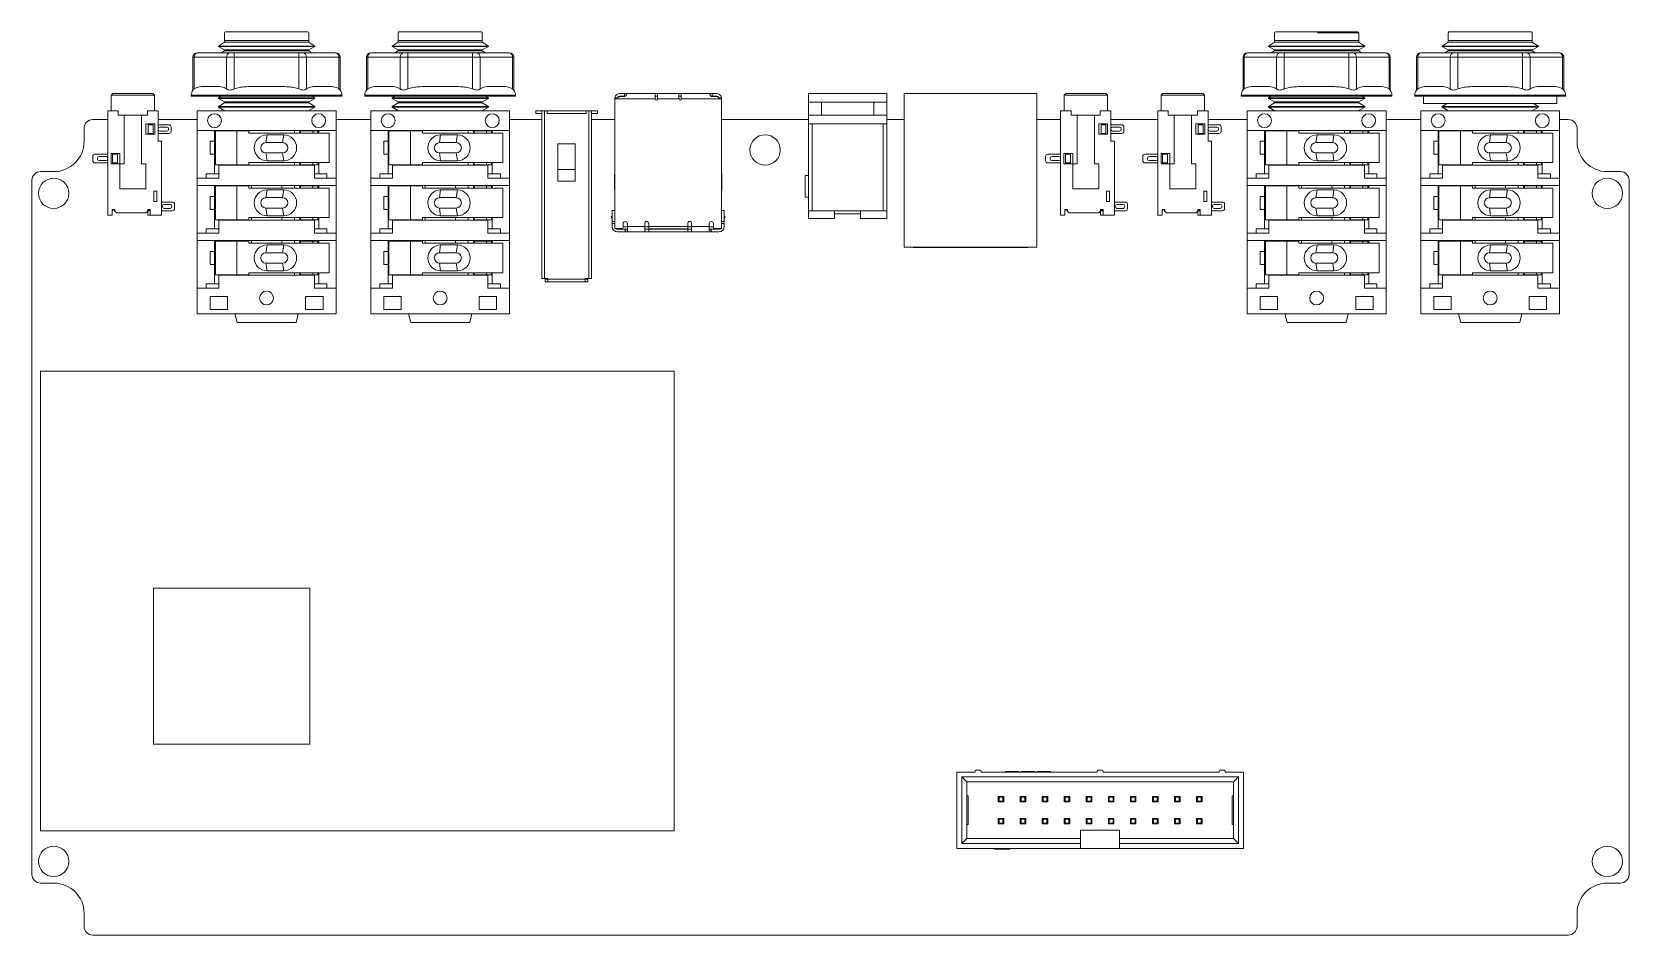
# Model space of a CAD drawing. Header units: millimetres. Extents: x 512 to 696, y 427 to 531.
import ezdxf

# ---------------------------------------------------------------- set-up
doc = ezdxf.new("R2010")
doc.units = ezdxf.units.MM

msp = doc.modelspace()

# ---------------------------------------------------------------- linework, layer by layer
at = {"color": 7, "linetype": 'Continuous', "lineweight": 15}
for p, q in [((534.51, 530.91), (534.51, 530.01)), ((534.51, 530.01), (534.51, 529.82)), ((534.51, 530.01), (544.21, 530.01)), ((544.21, 530.01), (544.21, 530.91)), ((544.21, 529.82), (544.21, 530.01)), ((554.51, 530.91), (554.51, 530.01)), ((554.51, 530.01), (554.51, 529.82)), ((554.51, 530.01), (564.21, 530.01)), ((564.21, 530.01), (564.21, 530.91)), ((564.21, 529.82), (564.21, 530.01)), ((655.48, 530.91), (655.48, 530.01)), ((655.48, 530.01), (655.48, 529.82)), ((655.48, 530.01), (665.18, 530.01)), ((665.18, 530.01), (665.18, 530.91)), ((665.18, 529.82), (665.18, 530.01)), ((675.48, 530.91), (675.48, 530.01)), ((675.48, 530.01), (675.48, 529.82)), ((675.48, 530.01), (685.18, 530.01)), ((685.18, 530.01), (685.18, 530.91)), ((685.18, 529.82), (685.18, 530.01)), ((530.88, 528.11), (530.88, 524.31)), ((531.01, 528.11), (531.01, 524.44)), ((534.75, 528.11), (531.01, 528.11)), ((531.45, 528.61), (535.18, 528.61)), ((534.51, 529.82), (533.81, 529.38)), ((533.81, 529.38), (533.81, 529.35)), ((533.81, 529.38), (544.91, 529.38)), ((533.81, 529.35), (534.51, 528.94)), ((533.81, 529.35), (544.91, 529.35)), ((534.51, 528.85), (534.13, 528.61)), ((534.51, 529.82), (544.21, 529.82)), ((534.51, 528.94), (534.51, 528.85)), ((534.51, 528.94), (544.21, 528.94)), ((534.51, 528.85), (544.21, 528.85)), ((534.75, 524.44), (534.75, 528.11)), ((535.62, 528.11), (534.75, 528.11)), ((535.62, 528.61), (535.62, 528.11)), ((535.62, 528.61), (543.09, 528.61)), ((535.62, 528.11), (535.62, 524.44)), ((543.09, 528.11), (535.62, 528.11)), ((543.09, 528.11), (543.09, 528.61)), ((543.09, 524.44), (543.09, 528.11)), ((543.96, 528.11), (543.09, 528.11)), ((543.53, 528.61), (547.27, 528.61)), ((543.96, 528.11), (543.96, 524.44)), ((547.7, 528.11), (543.96, 528.11)), ((544.91, 529.38), (544.21, 529.82)), ((544.21, 528.94), (544.91, 529.35)), ((544.21, 528.85), (544.21, 528.94)), ((544.58, 528.61), (544.21, 528.85)), ((544.91, 529.35), (544.91, 529.38)), ((547.7, 524.44), (547.7, 528.11)), ((547.83, 524.31), (547.83, 528.11)), ((550.88, 528.11), (550.88, 524.31)), ((551.01, 528.11), (551.01, 524.44)), ((554.75, 528.11), (551.01, 528.11)), ((551.45, 528.61), (555.18, 528.61)), ((554.51, 529.82), (553.81, 529.38)), ((553.81, 529.38), (553.81, 529.35)), ((553.81, 529.38), (564.91, 529.38)), ((553.81, 529.35), (554.51, 528.94)), ((553.81, 529.35), (564.91, 529.35)), ((554.51, 528.85), (554.13, 528.61)), ((554.51, 529.82), (564.21, 529.82)), ((554.51, 528.94), (554.51, 528.85)), ((554.51, 528.94), (564.21, 528.94)), ((554.51, 528.85), (564.21, 528.85)), ((554.75, 524.44), (554.75, 528.11)), ((555.62, 528.11), (554.75, 528.11)), ((555.62, 528.61), (555.62, 528.11)), ((555.62, 528.61), (563.09, 528.61)), ((555.62, 528.11), (555.62, 524.44)), ((563.09, 528.11), (555.62, 528.11)), ((563.09, 528.11), (563.09, 528.61)), ((563.09, 524.44), (563.09, 528.11)), ((563.96, 528.11), (563.09, 528.11)), ((563.53, 528.61), (567.27, 528.61)), ((563.96, 528.11), (563.96, 524.44)), ((567.7, 528.11), (563.96, 528.11)), ((564.91, 529.38), (564.21, 529.82)), ((564.21, 528.94), (564.91, 529.35)), ((564.21, 528.85), (564.21, 528.94)), ((564.58, 528.61), (564.21, 528.85)), ((564.91, 529.35), (564.91, 529.38)), ((567.7, 524.44), (567.7, 528.11)), ((567.83, 524.31), (567.83, 528.11)), ((651.85, 528.11), (651.85, 524.31)), ((651.98, 528.11), (651.98, 524.44)), ((655.72, 528.11), (651.98, 528.11)), ((652.42, 528.61), (656.15, 528.61)), ((655.48, 529.82), (654.78, 529.38)), ((654.78, 529.38), (654.78, 529.35)), ((654.78, 529.38), (665.88, 529.38)), ((654.78, 529.35), (655.48, 528.94)), ((654.78, 529.35), (665.88, 529.35)), ((655.48, 528.85), (655.1, 528.61)), ((655.48, 529.82), (665.18, 529.82)), ((655.48, 528.94), (655.48, 528.85)), ((655.48, 528.94), (665.18, 528.94)), ((655.48, 528.85), (665.18, 528.85)), ((655.72, 524.44), (655.72, 528.11)), ((656.59, 528.11), (655.72, 528.11)), ((656.59, 528.61), (656.59, 528.11)), ((656.59, 528.61), (664.06, 528.61)), ((656.59, 528.11), (656.59, 524.44)), ((664.06, 528.11), (656.59, 528.11)), ((664.06, 528.11), (664.06, 528.61)), ((664.06, 524.44), (664.06, 528.11)), ((664.93, 528.11), (664.06, 528.11)), ((664.5, 528.61), (668.24, 528.61)), ((664.93, 528.11), (664.93, 524.44)), ((668.67, 528.11), (664.93, 528.11)), ((665.88, 529.38), (665.18, 529.82)), ((665.18, 528.94), (665.88, 529.35)), ((665.18, 528.85), (665.18, 528.94)), ((665.55, 528.61), (665.18, 528.85)), ((665.88, 529.35), (665.88, 529.38)), ((668.67, 524.44), (668.67, 528.11)), ((668.8, 524.31), (668.8, 528.11)), ((671.85, 528.11), (671.85, 524.31)), ((671.98, 528.11), (671.98, 524.44)), ((675.72, 528.11), (671.98, 528.11)), ((672.42, 528.61), (676.15, 528.61)), ((675.48, 529.82), (674.78, 529.38)), ((674.78, 529.38), (674.78, 529.35)), ((674.78, 529.38), (685.88, 529.38)), ((674.78, 529.35), (675.48, 528.94)), ((674.78, 529.35), (685.88, 529.35)), ((675.48, 528.85), (675.1, 528.61)), ((675.48, 529.82), (685.18, 529.82)), ((675.48, 528.94), (675.48, 528.85)), ((675.48, 528.94), (685.18, 528.94)), ((675.48, 528.85), (685.18, 528.85)), ((675.72, 524.44), (675.72, 528.11)), ((676.59, 528.11), (675.72, 528.11)), ((676.59, 528.61), (676.59, 528.11)), ((676.59, 528.61), (684.06, 528.61)), ((676.59, 528.11), (676.59, 524.44)), ((684.06, 528.11), (676.59, 528.11)), ((684.06, 528.11), (684.06, 528.61)), ((684.06, 524.44), (684.06, 528.11)), ((684.93, 528.11), (684.06, 528.11)), ((684.5, 528.61), (688.24, 528.61)), ((684.93, 528.11), (684.93, 524.44)), ((688.67, 528.11), (684.93, 528.11)), ((685.88, 529.38), (685.18, 529.82)), ((685.18, 528.94), (685.88, 529.35)), ((685.18, 528.85), (685.18, 528.94)), ((685.55, 528.61), (685.18, 528.85)), ((685.88, 529.35), (685.88, 529.38)), ((688.67, 524.44), (688.67, 528.11)), ((688.8, 524.31), (688.8, 528.11)), ((539.36, 524.71), (537.62, 524.71)), ((539.28, 524.71), (539.43, 524.71)), ((541.1, 524.71), (539.36, 524.71)), ((559.36, 524.71), (557.62, 524.71)), ((559.28, 524.71), (559.43, 524.71)), ((561.1, 524.71), (559.36, 524.71)), ((660.33, 524.71), (658.59, 524.71)), ((660.25, 524.71), (660.4, 524.71)), ((662.07, 524.71), (660.33, 524.71)), ((680.33, 524.71), (678.59, 524.71)), ((680.25, 524.71), (680.4, 524.71)), ((682.07, 524.71), (680.33, 524.71)), ((521.66, 523.91), (521.46, 523.71)), ((521.46, 523.71), (521.46, 521.91)), ((521.46, 523.71), (523.96, 523.71)), ((521.66, 523.91), (526.26, 523.91)), ((523.96, 523.71), (526.46, 523.71)), ((526.46, 523.71), (526.26, 523.91)), ((526.46, 521.91), (526.46, 523.71)), ((530.68, 523.71), (530.68, 523.61)), ((530.68, 523.61), (548.03, 523.61)), ((534.13, 523.61), (533.81, 523.41)), ((533.81, 523.41), (533.81, 523.35)), ((544.91, 523.41), (533.81, 523.41)), ((533.81, 523.35), (534.51, 522.94)), ((544.91, 523.35), (533.81, 523.35)), ((534.51, 522.85), (533.81, 522.41)), ((534.51, 522.94), (534.51, 522.85)), ((544.21, 522.94), (534.51, 522.94)), ((544.21, 522.85), (534.51, 522.85)), ((544.21, 522.94), (544.91, 523.35)), ((544.21, 522.85), (544.21, 522.94)), ((544.91, 522.41), (544.21, 522.85)), ((544.91, 523.41), (544.58, 523.61)), ((544.91, 523.35), (544.91, 523.41)), ((548.03, 523.61), (548.03, 523.71)), ((550.68, 523.71), (550.68, 523.61)), ((550.68, 523.61), (568.03, 523.61)), ((554.13, 523.61), (553.81, 523.41)), ((553.81, 523.41), (553.81, 523.35)), ((564.91, 523.41), (553.81, 523.41)), ((553.81, 523.35), (554.51, 522.94)), ((564.91, 523.35), (553.81, 523.35)), ((554.51, 522.85), (553.81, 522.41)), ((554.51, 522.94), (554.51, 522.85)), ((564.21, 522.94), (554.51, 522.94)), ((564.21, 522.85), (554.51, 522.85)), ((564.21, 522.94), (564.91, 523.35)), ((564.21, 522.85), (564.21, 522.94)), ((564.91, 522.41), (564.21, 522.85)), ((564.91, 523.41), (564.58, 523.61)), ((564.91, 523.35), (564.91, 523.41)), ((568.03, 523.61), (568.03, 523.71)), ((579.49, 523.46), (579.47, 523.31)), ((579.48, 523.31), (580.08, 523.58)), ((579.48, 523.31), (579.48, 523.31)), ((579.48, 523.31), (579.48, 508.36)), ((584.13, 523.31), (579.48, 523.31)), ((579.69, 523.41), (579.49, 523.45)), ((580.58, 523.91), (580.08, 523.91)), ((580.58, 523.61), (580.08, 523.61)), ((580.58, 523.58), (580.08, 523.58)), ((580.33, 523.61), (580.29, 523.58)), ((580.58, 523.91), (584.13, 523.91)), ((580.58, 523.61), (580.58, 523.91)), ((584.13, 523.91), (584.13, 523.31)), ((584.42, 523.91), (584.13, 523.91)), ((584.39, 523.61), (584.13, 523.61)), ((584.13, 523.29), (584.13, 523.31)), ((584.38, 523.31), (584.38, 523.29)), ((586.88, 523.31), (584.38, 523.31)), ((584.42, 523.91), (586.83, 523.91)), ((587.13, 523.91), (586.83, 523.91)), ((587.13, 523.61), (586.86, 523.61)), ((586.88, 523.31), (586.88, 523.29)), ((587.13, 523.31), (587.13, 523.91)), ((587.13, 523.91), (590.68, 523.91)), ((587.13, 523.31), (587.13, 523.29)), ((591.78, 523.31), (587.13, 523.31)), ((590.68, 523.61), (590.59, 523.61)), ((590.68, 523.91), (590.68, 523.61)), ((591.18, 523.91), (590.68, 523.91)), ((591.18, 523.61), (590.68, 523.61)), ((590.68, 523.58), (591.18, 523.58)), ((590.96, 523.58), (590.93, 523.61)), ((591.18, 523.58), (591.78, 523.31)), ((591.47, 523.38), (591.76, 523.45)), ((591.78, 523.31), (591.76, 523.46)), ((591.78, 508.36), (591.78, 523.31)), ((591.78, 523.31), (591.78, 523.31)), ((601.8, 522.91), (601.8, 523.91)), ((610.8, 523.91), (601.8, 523.91)), ((610.8, 522.91), (601.8, 522.91)), ((601.8, 522.91), (601.8, 521.41)), ((603.3, 521.41), (603.3, 522.91)), ((609.3, 521.41), (609.3, 522.91)), ((610.8, 522.91), (610.8, 523.91)), ((610.8, 521.41), (610.8, 522.91)), ((612.8, 523.91), (612.8, 506.21)), ((628.1, 523.91), (612.8, 523.91)), ((628.1, 506.21), (628.1, 523.91)), ((631.43, 523.91), (631.23, 523.71)), ((631.23, 523.71), (631.23, 521.91)), ((631.23, 523.71), (633.73, 523.71)), ((631.43, 523.91), (636.03, 523.91)), ((633.73, 523.71), (636.23, 523.71)), ((636.23, 523.71), (636.03, 523.91)), ((636.23, 521.91), (636.23, 523.71)), ((642.63, 523.91), (642.43, 523.71)), ((642.43, 523.71), (642.43, 521.91)), ((642.43, 523.71), (644.93, 523.71)), ((642.63, 523.91), (647.23, 523.91)), ((644.93, 523.71), (647.43, 523.71)), ((647.43, 523.71), (647.23, 523.91)), ((647.43, 521.91), (647.43, 523.71)), ((651.65, 523.71), (651.65, 523.61)), ((651.65, 523.61), (669, 523.61)), ((655.1, 523.61), (654.78, 523.41)), ((654.78, 523.41), (654.78, 523.35)), ((665.88, 523.41), (654.78, 523.41)), ((654.78, 523.35), (655.48, 522.94)), ((665.88, 523.35), (654.78, 523.35)), ((655.48, 522.85), (654.78, 522.41)), ((655.48, 522.94), (655.48, 522.85)), ((665.18, 522.94), (655.48, 522.94)), ((665.18, 522.85), (655.48, 522.85)), ((665.18, 522.94), (665.88, 523.35)), ((665.18, 522.85), (665.18, 522.94)), ((665.88, 522.41), (665.18, 522.85)), ((665.88, 523.41), (665.55, 523.61)), ((665.88, 523.35), (665.88, 523.41)), ((669, 523.61), (669, 523.71)), ((671.65, 523.71), (671.65, 523.61)), ((671.65, 523.61), (689, 523.61)), ((672.65, 523.61), (672.65, 522.76)), ((672.65, 522.76), (688, 522.76)), ((675.34, 522.76), (674.78, 522.41)), ((685.88, 522.41), (685.31, 522.76)), ((688, 522.76), (688, 523.61)), ((689, 523.61), (689, 523.71)), ((519.33, 520.91), (521.06, 520.91)), ((521.06, 509.91), (521.06, 521.91)), ((522.27, 521.91), (521.06, 521.91)), ((522.27, 521.41), (522.27, 521.91)), ((522.27, 521.41), (525.64, 521.41)), ((522.96, 515.81), (522.96, 521.41)), ((524.96, 521.41), (524.96, 515.81)), ((525.64, 521.41), (525.64, 521.91)), ((525.64, 521.91), (526.86, 521.91)), ((526.86, 518.41), (526.86, 521.91)), ((526.86, 520.91), (531.36, 520.91)), ((531.36, 521.91), (547.36, 521.91)), ((531.36, 519.66), (531.36, 521.91)), ((533.81, 522.41), (533.81, 522.35)), ((544.91, 522.41), (533.81, 522.41)), ((533.81, 522.35), (534.56, 521.91)), ((544.91, 522.35), (533.81, 522.35)), ((544.16, 521.91), (544.91, 522.35)), ((544.91, 522.35), (544.91, 522.41)), ((547.36, 521.91), (547.36, 519.66)), ((547.36, 520.91), (551.36, 520.91)), ((551.36, 521.91), (567.36, 521.91)), ((551.36, 519.66), (551.36, 521.91)), ((553.81, 522.41), (553.81, 522.35)), ((564.91, 522.41), (553.81, 522.41)), ((553.81, 522.35), (554.56, 521.91)), ((564.91, 522.35), (553.81, 522.35)), ((564.16, 521.91), (564.91, 522.35)), ((564.91, 522.35), (564.91, 522.41)), ((567.36, 521.91), (567.36, 519.66)), ((567.36, 520.91), (571.06, 520.91)), ((570.36, 521.61), (570.36, 521.91)), ((571.06, 521.91), (570.36, 521.91)), ((571.06, 521.61), (570.36, 521.61)), ((571.36, 521.91), (571.06, 521.91)), ((571.06, 521.91), (571.06, 502.61)), ((571.36, 521.91), (571.36, 502.61)), ((571.36, 521.91), (571.67, 521.91)), ((571.67, 521.91), (571.67, 521.61)), ((571.67, 521.91), (576.17, 521.91)), ((576.17, 521.61), (571.67, 521.61)), ((576.17, 521.91), (576.17, 521.61)), ((576.17, 521.91), (576.48, 521.91)), ((576.48, 521.91), (576.48, 502.61)), ((576.48, 521.91), (576.78, 521.91)), ((576.78, 502.61), (576.78, 521.91)), ((577.48, 521.91), (576.78, 521.91)), ((576.78, 521.61), (577.48, 521.61)), ((576.78, 520.91), (579.48, 520.91)), ((577.48, 521.91), (577.48, 521.61)), ((591.78, 520.91), (601.8, 520.91)), ((601.8, 520.41), (601.8, 521.41)), ((601.8, 521.41), (610.8, 521.41)), ((610.8, 521.41), (610.8, 520.41)), ((610.8, 520.91), (612.8, 520.91)), ((628.1, 520.91), (630.83, 520.91)), ((630.83, 509.91), (630.83, 521.91)), ((632.04, 521.91), (630.83, 521.91)), ((632.04, 521.41), (632.04, 521.91)), ((632.04, 521.41), (635.41, 521.41)), ((632.73, 515.81), (632.73, 521.41)), ((634.73, 521.41), (634.73, 515.81)), ((635.41, 521.41), (635.41, 521.91)), ((635.41, 521.91), (636.63, 521.91)), ((636.63, 518.41), (636.63, 521.91)), ((636.63, 520.91), (642.03, 520.91)), ((642.03, 509.91), (642.03, 521.91)), ((643.24, 521.91), (642.03, 521.91)), ((643.24, 521.41), (643.24, 521.91)), ((643.24, 521.41), (646.61, 521.41)), ((643.93, 515.81), (643.93, 521.41)), ((645.93, 521.41), (645.93, 515.81)), ((646.61, 521.41), (646.61, 521.91)), ((646.61, 521.91), (647.83, 521.91)), ((647.83, 518.41), (647.83, 521.91)), ((647.83, 520.91), (652.33, 520.91)), ((652.33, 519.66), (652.33, 521.91)), ((652.33, 521.91), (668.33, 521.91)), ((654.78, 522.41), (654.78, 522.35)), ((665.88, 522.41), (654.78, 522.41)), ((654.78, 522.35), (655.53, 521.91)), ((665.88, 522.35), (654.78, 522.35)), ((665.13, 521.91), (665.88, 522.35)), ((665.88, 522.35), (665.88, 522.41)), ((668.33, 521.91), (668.33, 519.66)), ((668.33, 520.91), (672.33, 520.91)), ((672.33, 519.66), (672.33, 521.91)), ((672.33, 521.91), (688.33, 521.91)), ((674.78, 522.41), (674.78, 522.35)), ((685.88, 522.41), (674.78, 522.41)), ((674.78, 522.35), (675.53, 521.91)), ((685.88, 522.35), (674.78, 522.35)), ((685.13, 521.91), (685.88, 522.35)), ((685.88, 522.35), (685.88, 522.41)), ((688.33, 521.91), (688.33, 519.66)), ((688.33, 520.91), (689.33, 520.91)), ((518.33, 518.41), (518.33, 519.91)), ((525.46, 520.41), (526.47, 520.41)), ((525.46, 520.41), (525.46, 519.21)), ((526.47, 519.21), (525.46, 519.21)), ((525.72, 520.31), (525.72, 519.31)), ((526.29, 520.31), (525.72, 520.31)), ((525.72, 519.31), (526.29, 519.31)), ((526.29, 519.31), (526.29, 520.31)), ((526.47, 519.21), (526.47, 520.41)), ((528.11, 520.31), (526.86, 520.31)), ((528.11, 519.31), (526.86, 519.31)), ((527.06, 520.04), (527.86, 520.04)), ((527.86, 519.58), (527.06, 519.58)), ((528.06, 519.84), (528.06, 519.78)), ((528.36, 519.56), (528.36, 520.06)), ((531.36, 514.16), (531.36, 519.66)), ((531.36, 519.66), (547.36, 519.66)), ((533.36, 518.41), (533.36, 519.66)), ((533.46, 515.71), (533.46, 519.61)), ((535.92, 519.61), (533.46, 519.61)), ((533.86, 519.66), (533.86, 519.61)), ((535.92, 515.71), (535.92, 519.61)), ((537.32, 519.61), (535.92, 519.61)), ((536.13, 519.61), (536.13, 519.66)), ((537.32, 519.61), (537.32, 519.36)), ((546.56, 519.36), (537.32, 519.36)), ((539.27, 518.26), (539.41, 519.16)), ((539.41, 519.16), (541.35, 519.16)), ((541.21, 518.26), (541.35, 519.16)), ((542.58, 519.66), (542.58, 519.36)), ((543.19, 519.61), (543.19, 519.36)), ((543.26, 519.61), (543.19, 519.61)), ((543.26, 519.61), (543.26, 519.36)), ((543.26, 519.61), (544.68, 519.61)), ((545.26, 519.61), (544.68, 519.61)), ((544.86, 519.61), (544.86, 519.66)), ((545.26, 519.61), (545.26, 519.36)), ((545.36, 519.66), (545.36, 519.36)), ((546.56, 515.96), (546.56, 519.36)), ((547.36, 519.66), (547.36, 514.16)), ((551.36, 519.66), (567.36, 519.66)), ((551.36, 514.16), (551.36, 519.66)), ((553.36, 518.41), (553.36, 519.66)), ((553.46, 515.71), (553.46, 519.61)), ((555.92, 519.61), (553.46, 519.61)), ((553.86, 519.66), (553.86, 519.61)), ((555.92, 515.71), (555.92, 519.61)), ((557.32, 519.61), (555.92, 519.61)), ((556.13, 519.61), (556.13, 519.66)), ((557.32, 519.61), (557.32, 519.36)), ((566.56, 519.36), (557.32, 519.36)), ((559.27, 518.26), (559.41, 519.16)), ((559.41, 519.16), (561.35, 519.16)), ((561.21, 518.26), (561.35, 519.16)), ((562.58, 519.66), (562.58, 519.36)), ((563.19, 519.61), (563.19, 519.36)), ((563.26, 519.61), (563.19, 519.61)), ((563.26, 519.61), (563.26, 519.36)), ((563.26, 519.61), (564.68, 519.61)), ((565.26, 519.61), (564.68, 519.61)), ((564.86, 519.61), (564.86, 519.66)), ((565.26, 519.61), (565.26, 519.36)), ((565.36, 519.66), (565.36, 519.36)), ((566.56, 515.96), (566.56, 519.36)), ((567.36, 519.66), (567.36, 514.16)), ((601.8, 520.41), (610.8, 520.41)), ((601.8, 520.41), (601.8, 510.41)), ((602.2, 520.41), (602.2, 510.41)), ((610.4, 510.41), (610.4, 520.41)), ((610.8, 510.41), (610.8, 520.41)), ((635.23, 520.41), (636.24, 520.41)), ((635.23, 520.41), (635.23, 519.21)), ((636.24, 519.21), (635.23, 519.21)), ((635.49, 520.31), (635.49, 519.31)), ((636.06, 520.31), (635.49, 520.31)), ((635.49, 519.31), (636.06, 519.31)), ((636.06, 519.31), (636.06, 520.31)), ((636.24, 519.21), (636.24, 520.41)), ((637.88, 520.31), (636.63, 520.31)), ((637.88, 519.31), (636.63, 519.31)), ((636.83, 520.04), (637.63, 520.04)), ((637.63, 519.58), (636.83, 519.58)), ((637.83, 519.84), (637.83, 519.78)), ((638.13, 519.56), (638.13, 520.06)), ((646.43, 520.41), (647.44, 520.41)), ((646.43, 520.41), (646.43, 519.21)), ((647.44, 519.21), (646.43, 519.21)), ((646.69, 520.31), (646.69, 519.31)), ((647.26, 520.31), (646.69, 520.31)), ((646.69, 519.31), (647.26, 519.31)), ((647.26, 519.31), (647.26, 520.31)), ((647.44, 519.21), (647.44, 520.41)), ((649.08, 520.31), (647.83, 520.31)), ((649.08, 519.31), (647.83, 519.31)), ((648.03, 520.04), (648.83, 520.04)), ((648.83, 519.58), (648.03, 519.58)), ((649.03, 519.84), (649.03, 519.78)), ((649.33, 519.56), (649.33, 520.06)), ((652.33, 519.66), (668.33, 519.66)), ((652.33, 514.16), (652.33, 519.66)), ((654.33, 518.41), (654.33, 519.66)), ((654.43, 515.71), (654.43, 519.61)), ((656.89, 519.61), (654.43, 519.61)), ((654.83, 519.66), (654.83, 519.61)), ((656.89, 515.71), (656.89, 519.61)), ((658.29, 519.61), (656.89, 519.61)), ((657.1, 519.61), (657.1, 519.66)), ((658.29, 519.61), (658.29, 519.36)), ((667.53, 519.36), (658.29, 519.36)), ((660.24, 518.26), (660.38, 519.16)), ((660.38, 519.16), (662.32, 519.16)), ((662.18, 518.26), (662.32, 519.16)), ((663.55, 519.66), (663.55, 519.36)), ((664.16, 519.61), (664.16, 519.36)), ((664.23, 519.61), (664.16, 519.61)), ((664.23, 519.61), (664.23, 519.36)), ((664.23, 519.61), (665.65, 519.61)), ((666.23, 519.61), (665.65, 519.61)), ((665.83, 519.61), (665.83, 519.66)), ((666.23, 519.61), (666.23, 519.36)), ((666.33, 519.66), (666.33, 519.36)), ((667.53, 515.96), (667.53, 519.36)), ((668.33, 519.66), (668.33, 514.16)), ((672.33, 514.16), (672.33, 519.66)), ((672.33, 519.66), (688.33, 519.66)), ((674.33, 518.41), (674.33, 519.66)), ((674.43, 515.71), (674.43, 519.61)), ((676.89, 519.61), (674.43, 519.61)), ((674.83, 519.66), (674.83, 519.61)), ((676.89, 515.71), (676.89, 519.61)), ((678.29, 519.61), (676.89, 519.61)), ((677.1, 519.61), (677.1, 519.66)), ((678.29, 519.61), (678.29, 519.36)), ((687.53, 519.36), (678.29, 519.36)), ((680.24, 518.26), (680.38, 519.16)), ((680.38, 519.16), (682.32, 519.16)), ((682.18, 518.26), (682.32, 519.16)), ((683.55, 519.66), (683.55, 519.36)), ((684.16, 519.61), (684.16, 519.36)), ((684.23, 519.61), (684.16, 519.61)), ((684.23, 519.61), (684.23, 519.36)), ((684.23, 519.61), (685.65, 519.61)), ((686.23, 519.61), (685.65, 519.61)), ((685.83, 519.61), (685.83, 519.66)), ((686.23, 519.61), (686.23, 519.36)), ((686.33, 519.66), (686.33, 519.36)), ((687.53, 515.96), (687.53, 519.36)), ((688.33, 519.66), (688.33, 514.16)), ((690.33, 519.91), (690.33, 518.41)), ((527.26, 518.41), (526.86, 518.41)), ((527.26, 518.41), (527.26, 509.91)), ((532.86, 516.91), (532.86, 518.41)), ((532.86, 518.41), (533.36, 518.41)), ((533.36, 516.91), (533.36, 518.41)), ((533.36, 518.41), (533.46, 518.41)), ((533.46, 518.31), (533.36, 518.31)), ((541.21, 518.26), (539.27, 518.26)), ((539.27, 517.06), (539.41, 516.16)), ((539.27, 517.06), (541.21, 517.06)), ((541.35, 516.16), (541.21, 517.06)), ((552.86, 518.41), (553.36, 518.41)), ((552.86, 516.91), (552.86, 518.41)), ((553.36, 516.91), (553.36, 518.41)), ((553.36, 518.41), (553.46, 518.41)), ((553.46, 518.31), (553.36, 518.31)), ((561.21, 518.26), (559.27, 518.26)), ((559.27, 517.06), (559.41, 516.16)), ((559.27, 517.06), (561.21, 517.06)), ((561.35, 516.16), (561.21, 517.06)), ((572.92, 518.1), (574.92, 518.1)), ((572.92, 518.1), (572.92, 513.82)), ((574.92, 513.82), (574.92, 518.1)), ((637.03, 518.41), (636.63, 518.41)), ((637.03, 518.41), (637.03, 509.91)), ((648.23, 518.41), (647.83, 518.41)), ((648.23, 518.41), (648.23, 509.91)), ((653.83, 516.91), (653.83, 518.41)), ((653.83, 518.41), (654.33, 518.41)), ((654.33, 516.91), (654.33, 518.41)), ((654.33, 518.41), (654.43, 518.41)), ((654.43, 518.31), (654.33, 518.31)), ((662.18, 518.26), (660.24, 518.26)), ((660.24, 517.06), (660.38, 516.16)), ((660.24, 517.06), (662.18, 517.06)), ((662.32, 516.16), (662.18, 517.06)), ((673.83, 516.91), (673.83, 518.41)), ((673.83, 518.41), (674.33, 518.41)), ((674.33, 516.91), (674.33, 518.41)), ((674.33, 518.41), (674.43, 518.41)), ((674.43, 518.31), (674.33, 518.31)), ((682.18, 518.26), (680.24, 518.26)), ((680.24, 517.06), (680.38, 516.16)), ((680.24, 517.06), (682.18, 517.06)), ((682.32, 516.16), (682.18, 517.06)), ((519.33, 516.66), (519.33, 516.16)), ((521.06, 516.91), (519.58, 516.91)), ((521.06, 515.91), (519.58, 515.91)), ((519.86, 516.38), (519.86, 516.44)), ((520.06, 516.64), (520.86, 516.64)), ((520.86, 516.18), (520.06, 516.18)), ((521.45, 517.01), (522.46, 517.01)), ((521.45, 517.01), (521.45, 515.81)), ((521.45, 515.81), (522.46, 515.81)), ((521.62, 516.91), (521.62, 515.91)), ((522.19, 516.91), (521.62, 516.91)), ((521.62, 515.91), (522.19, 515.91)), ((522.19, 515.91), (522.19, 516.91)), ((522.46, 515.81), (522.46, 517.01)), ((522.46, 515.81), (522.96, 515.81)), ((522.46, 512.91), (522.46, 515.81)), ((524.96, 515.81), (525.46, 515.81)), ((525.46, 515.81), (525.46, 512.91)), ((533.36, 516.91), (532.86, 516.91)), ((533.36, 517.01), (533.46, 517.01)), ((533.36, 514.66), (533.36, 516.91)), ((533.46, 516.91), (533.36, 516.91)), ((533.46, 515.71), (535.92, 515.71)), ((533.86, 515.71), (533.86, 515.66)), ((544.86, 515.66), (533.86, 515.66)), ((533.86, 515.66), (533.86, 514.16)), ((537.32, 515.71), (535.92, 515.71)), ((536.13, 515.66), (536.13, 515.71)), ((537.32, 515.96), (546.56, 515.96)), ((537.32, 515.71), (537.32, 515.96)), ((541.35, 516.16), (539.41, 516.16)), ((542.58, 515.96), (542.58, 515.66)), ((543.19, 515.96), (543.19, 515.71)), ((543.19, 515.71), (543.26, 515.71)), ((543.26, 515.96), (543.26, 515.71)), ((543.26, 515.71), (544.68, 515.71)), ((544.68, 515.71), (545.26, 515.71)), ((544.86, 515.66), (544.86, 515.71)), ((544.86, 514.16), (544.86, 515.66)), ((545.26, 515.96), (545.26, 515.71)), ((545.36, 515.96), (545.36, 514.66)), ((553.36, 516.91), (552.86, 516.91)), ((553.36, 517.01), (553.46, 517.01)), ((553.36, 514.66), (553.36, 516.91)), ((553.46, 516.91), (553.36, 516.91)), ((553.46, 515.71), (555.92, 515.71)), ((553.86, 515.71), (553.86, 515.66)), ((553.86, 515.66), (553.86, 514.16)), ((564.86, 515.66), (553.86, 515.66)), ((557.32, 515.71), (555.92, 515.71)), ((556.13, 515.66), (556.13, 515.71)), ((557.32, 515.96), (566.56, 515.96)), ((557.32, 515.71), (557.32, 515.96)), ((561.35, 516.16), (559.41, 516.16)), ((562.58, 515.96), (562.58, 515.66)), ((563.19, 515.96), (563.19, 515.71)), ((563.19, 515.71), (563.26, 515.71)), ((563.26, 515.96), (563.26, 515.71)), ((563.26, 515.71), (564.68, 515.71)), ((564.68, 515.71), (565.26, 515.71)), ((564.86, 515.66), (564.86, 515.71)), ((564.86, 514.16), (564.86, 515.66)), ((565.26, 515.96), (565.26, 515.71)), ((565.36, 515.96), (565.36, 514.66)), ((629.1, 516.66), (629.1, 516.16)), ((630.83, 516.91), (629.35, 516.91)), ((630.83, 515.91), (629.35, 515.91)), ((629.63, 516.38), (629.63, 516.44)), ((629.83, 516.64), (630.63, 516.64)), ((630.63, 516.18), (629.83, 516.18)), ((631.22, 517.01), (632.23, 517.01)), ((631.22, 517.01), (631.22, 515.81)), ((631.22, 515.81), (632.23, 515.81)), ((631.39, 516.91), (631.39, 515.91)), ((631.96, 516.91), (631.39, 516.91)), ((631.39, 515.91), (631.96, 515.91)), ((631.96, 515.91), (631.96, 516.91)), ((632.23, 515.81), (632.23, 517.01)), ((632.23, 515.81), (632.73, 515.81)), ((632.23, 512.91), (632.23, 515.81)), ((634.73, 515.81), (635.23, 515.81)), ((635.23, 515.81), (635.23, 512.91)), ((640.3, 516.66), (640.3, 516.16)), ((642.03, 516.91), (640.55, 516.91)), ((642.03, 515.91), (640.55, 515.91)), ((640.83, 516.38), (640.83, 516.44)), ((641.03, 516.64), (641.83, 516.64)), ((641.83, 516.18), (641.03, 516.18)), ((642.42, 517.01), (643.43, 517.01)), ((642.42, 517.01), (642.42, 515.81)), ((642.42, 515.81), (643.43, 515.81)), ((642.59, 516.91), (642.59, 515.91)), ((643.16, 516.91), (642.59, 516.91)), ((642.59, 515.91), (643.16, 515.91)), ((643.16, 515.91), (643.16, 516.91)), ((643.43, 515.81), (643.43, 517.01)), ((643.43, 512.91), (643.43, 515.81)), ((643.43, 515.81), (643.93, 515.81)), ((645.93, 515.81), (646.43, 515.81)), ((646.43, 515.81), (646.43, 512.91)), ((654.33, 516.91), (653.83, 516.91)), ((654.33, 517.01), (654.43, 517.01)), ((654.33, 514.66), (654.33, 516.91)), ((654.43, 516.91), (654.33, 516.91)), ((654.43, 515.71), (656.89, 515.71)), ((654.83, 515.71), (654.83, 515.66)), ((654.83, 515.66), (654.83, 514.16)), ((665.83, 515.66), (654.83, 515.66)), ((658.29, 515.71), (656.89, 515.71)), ((657.1, 515.66), (657.1, 515.71)), ((658.29, 515.96), (667.53, 515.96)), ((658.29, 515.71), (658.29, 515.96)), ((662.32, 516.16), (660.38, 516.16)), ((663.55, 515.96), (663.55, 515.66)), ((664.16, 515.96), (664.16, 515.71)), ((664.16, 515.71), (664.23, 515.71)), ((664.23, 515.96), (664.23, 515.71)), ((664.23, 515.71), (665.65, 515.71)), ((665.65, 515.71), (666.23, 515.71)), ((665.83, 515.66), (665.83, 515.71)), ((665.83, 514.16), (665.83, 515.66)), ((666.23, 515.96), (666.23, 515.71)), ((666.33, 515.96), (666.33, 514.66)), ((674.33, 516.91), (673.83, 516.91)), ((674.33, 517.01), (674.43, 517.01)), ((674.33, 514.66), (674.33, 516.91)), ((674.43, 516.91), (674.33, 516.91)), ((674.43, 515.71), (676.89, 515.71)), ((674.83, 515.71), (674.83, 515.66)), ((674.83, 515.66), (674.83, 514.16)), ((685.83, 515.66), (674.83, 515.66)), ((678.29, 515.71), (676.89, 515.71)), ((677.1, 515.66), (677.1, 515.71)), ((678.29, 515.96), (687.53, 515.96)), ((678.29, 515.71), (678.29, 515.96)), ((682.32, 516.16), (680.38, 516.16)), ((683.55, 515.96), (683.55, 515.66)), ((684.16, 515.96), (684.16, 515.71)), ((684.16, 515.71), (684.23, 515.71)), ((684.23, 515.96), (684.23, 515.71)), ((684.23, 515.71), (685.65, 515.71)), ((685.65, 515.71), (686.23, 515.71)), ((685.83, 515.66), (685.83, 515.71)), ((685.83, 514.16), (685.83, 515.66)), ((686.23, 515.96), (686.23, 515.71)), ((686.33, 515.96), (686.33, 514.66)), ((512.33, 433.91), (512.33, 513.91)), ((513.33, 514.91), (514.83, 514.91)), ((533.86, 514.16), (531.36, 514.16)), ((531.36, 514.16), (531.36, 513.31)), ((532.41, 514.16), (532.41, 514.66)), ((532.41, 514.66), (533.36, 514.66)), ((533.36, 514.66), (533.86, 514.66)), ((544.86, 514.66), (545.36, 514.66)), ((547.36, 514.16), (544.86, 514.16)), ((545.36, 514.66), (546.31, 514.66)), ((546.31, 514.66), (546.31, 514.16)), ((547.36, 513.31), (547.36, 514.16)), ((553.86, 514.16), (551.36, 514.16)), ((551.36, 514.16), (551.36, 513.31)), ((552.41, 514.16), (552.41, 514.66)), ((552.41, 514.66), (553.36, 514.66)), ((553.36, 514.66), (553.86, 514.66)), ((564.86, 514.66), (565.36, 514.66)), ((567.36, 514.16), (564.86, 514.16)), ((565.36, 514.66), (566.31, 514.66)), ((566.31, 514.66), (566.31, 514.16)), ((567.36, 513.31), (567.36, 514.16)), ((572.92, 515.15), (574.92, 515.15)), ((574.92, 513.82), (572.92, 513.82)), ((579.46, 512.85), (579.46, 514.57)), ((579.46, 513.66), (579.46, 514.57)), ((579.46, 514.57), (579.46, 514.57)), ((579.46, 514.57), (579.46, 514.57)), ((579.46, 512.85), (579.46, 513.66)), ((579.48, 514.75), (579.48, 512.67)), ((591.78, 512.67), (591.78, 514.75)), ((591.79, 512.85), (591.79, 514.57)), ((591.8, 514.57), (591.79, 514.57)), ((591.8, 514.57), (591.8, 513.66)), ((591.8, 513.66), (591.8, 512.85)), ((601.4, 514.46), (601.4, 511.96)), ((601.4, 514.46), (601.8, 514.46)), ((654.83, 514.16), (652.33, 514.16)), ((652.33, 514.16), (652.33, 513.31)), ((653.38, 514.16), (653.38, 514.66)), ((653.38, 514.66), (654.33, 514.66)), ((654.33, 514.66), (654.83, 514.66)), ((665.83, 514.66), (666.33, 514.66)), ((668.33, 514.16), (665.83, 514.16)), ((666.33, 514.66), (667.28, 514.66)), ((667.28, 514.66), (667.28, 514.16)), ((668.33, 513.31), (668.33, 514.16)), ((674.83, 514.16), (672.33, 514.16)), ((672.33, 514.16), (672.33, 513.31)), ((673.38, 514.16), (673.38, 514.66)), ((673.38, 514.66), (674.33, 514.66)), ((674.33, 514.66), (674.83, 514.66)), ((685.83, 514.66), (686.33, 514.66)), ((688.33, 514.16), (685.83, 514.16)), ((686.33, 514.66), (687.28, 514.66)), ((687.28, 514.66), (687.28, 514.16)), ((688.33, 513.31), (688.33, 514.16)), ((693.83, 514.91), (695.33, 514.91)), ((696.33, 433.91), (696.33, 513.91)), ((525.46, 512.91), (522.46, 512.91)), ((526.36, 512.66), (526.71, 512.66)), ((526.36, 511.46), (526.36, 512.66)), ((526.71, 512.66), (526.71, 511.46)), ((531.36, 513.31), (547.36, 513.31)), ((531.36, 507.81), (531.36, 513.31)), ((532.86, 510.56), (532.86, 512.06)), ((532.86, 512.06), (533.36, 512.06)), ((533.36, 512.06), (533.36, 513.31)), ((533.36, 510.56), (533.36, 512.06)), ((533.36, 512.06), (533.46, 512.06)), ((533.46, 511.96), (533.36, 511.96)), ((533.46, 509.36), (533.46, 513.26)), ((535.92, 513.26), (533.46, 513.26)), ((533.86, 513.31), (533.86, 513.26)), ((535.92, 509.36), (535.92, 513.26)), ((537.32, 513.26), (535.92, 513.26)), ((536.13, 513.26), (536.13, 513.31)), ((537.32, 513.26), (537.32, 513.01)), ((546.56, 513.01), (537.32, 513.01)), ((537.61, 513.31), (537.61, 513.01)), ((539.27, 511.91), (539.41, 512.81)), ((541.21, 511.91), (539.27, 511.91)), ((539.41, 512.81), (541.35, 512.81)), ((541.11, 513.31), (541.11, 513.01)), ((541.21, 511.91), (541.35, 512.81)), ((542.58, 513.31), (542.58, 513.01)), ((543.19, 513.26), (543.19, 513.01)), ((543.26, 513.26), (543.19, 513.26)), ((543.26, 513.26), (543.26, 513.01)), ((543.26, 513.26), (544.68, 513.26)), ((545.26, 513.26), (544.68, 513.26)), ((544.86, 513.26), (544.86, 513.31)), ((545.26, 513.26), (545.26, 513.01)), ((545.36, 513.31), (545.36, 513.01)), ((546.56, 509.61), (546.56, 513.01)), ((547.36, 513.31), (547.36, 507.81)), ((551.36, 513.31), (567.36, 513.31)), ((551.36, 507.81), (551.36, 513.31)), ((552.86, 512.06), (553.36, 512.06)), ((552.86, 510.56), (552.86, 512.06)), ((553.36, 512.06), (553.36, 513.31)), ((553.36, 510.56), (553.36, 512.06)), ((553.36, 512.06), (553.46, 512.06)), ((553.46, 511.96), (553.36, 511.96)), ((553.46, 509.36), (553.46, 513.26)), ((555.92, 513.26), (553.46, 513.26)), ((553.86, 513.31), (553.86, 513.26)), ((555.92, 509.36), (555.92, 513.26)), ((557.32, 513.26), (555.92, 513.26)), ((556.13, 513.26), (556.13, 513.31)), ((557.32, 513.26), (557.32, 513.01)), ((566.56, 513.01), (557.32, 513.01)), ((557.61, 513.31), (557.61, 513.01)), ((559.27, 511.91), (559.41, 512.81)), ((561.21, 511.91), (559.27, 511.91)), ((559.41, 512.81), (561.35, 512.81)), ((561.11, 513.31), (561.11, 513.01)), ((561.21, 511.91), (561.35, 512.81)), ((562.58, 513.31), (562.58, 513.01)), ((563.19, 513.26), (563.19, 513.01)), ((563.26, 513.26), (563.19, 513.26)), ((563.26, 513.26), (563.26, 513.01)), ((563.26, 513.26), (564.68, 513.26)), ((565.26, 513.26), (564.68, 513.26)), ((564.86, 513.26), (564.86, 513.31)), ((565.26, 513.26), (565.26, 513.01)), ((565.36, 513.31), (565.36, 513.01)), ((566.56, 509.61), (566.56, 513.01)), ((567.36, 513.31), (567.36, 507.81)), ((579.46, 512.85), (579.46, 512.85)), ((591.79, 512.85), (591.8, 512.85)), ((601.4, 511.96), (601.8, 511.96)), ((635.23, 512.91), (632.23, 512.91)), ((636.13, 512.66), (636.48, 512.66)), ((636.13, 511.46), (636.13, 512.66)), ((636.48, 512.66), (636.48, 511.46)), ((646.43, 512.91), (643.43, 512.91)), ((647.33, 512.66), (647.68, 512.66)), ((647.33, 511.46), (647.33, 512.66)), ((647.68, 512.66), (647.68, 511.46)), ((652.33, 513.31), (668.33, 513.31)), ((652.33, 507.81), (652.33, 513.31)), ((653.83, 510.56), (653.83, 512.06)), ((653.83, 512.06), (654.33, 512.06)), ((654.33, 512.06), (654.33, 513.31)), ((654.33, 510.56), (654.33, 512.06)), ((654.33, 512.06), (654.43, 512.06)), ((654.43, 511.96), (654.33, 511.96)), ((654.43, 509.36), (654.43, 513.26)), ((656.89, 513.26), (654.43, 513.26)), ((654.83, 513.31), (654.83, 513.26)), ((656.89, 509.36), (656.89, 513.26)), ((658.29, 513.26), (656.89, 513.26)), ((657.1, 513.26), (657.1, 513.31)), ((658.29, 513.26), (658.29, 513.01)), ((667.53, 513.01), (658.29, 513.01)), ((658.58, 513.31), (658.58, 513.01)), ((660.24, 511.91), (660.38, 512.81)), ((662.18, 511.91), (660.24, 511.91)), ((660.38, 512.81), (662.32, 512.81)), ((662.08, 513.31), (662.08, 513.01)), ((662.18, 511.91), (662.32, 512.81)), ((663.55, 513.31), (663.55, 513.01)), ((664.16, 513.26), (664.16, 513.01)), ((664.23, 513.26), (664.16, 513.26)), ((664.23, 513.26), (664.23, 513.01)), ((664.23, 513.26), (665.65, 513.26)), ((666.23, 513.26), (665.65, 513.26)), ((665.83, 513.26), (665.83, 513.31)), ((666.23, 513.26), (666.23, 513.01)), ((666.33, 513.31), (666.33, 513.01)), ((667.53, 509.61), (667.53, 513.01)), ((668.33, 513.31), (668.33, 507.81)), ((672.33, 513.31), (688.33, 513.31)), ((672.33, 507.81), (672.33, 513.31)), ((673.83, 510.56), (673.83, 512.06)), ((673.83, 512.06), (674.33, 512.06)), ((674.33, 512.06), (674.33, 513.31)), ((674.33, 510.56), (674.33, 512.06)), ((674.33, 512.06), (674.43, 512.06)), ((674.43, 511.96), (674.33, 511.96)), ((674.43, 509.36), (674.43, 513.26)), ((676.89, 513.26), (674.43, 513.26)), ((674.83, 513.31), (674.83, 513.26)), ((676.89, 509.36), (676.89, 513.26)), ((678.29, 513.26), (676.89, 513.26)), ((677.1, 513.26), (677.1, 513.31)), ((678.29, 513.26), (678.29, 513.01)), ((687.53, 513.01), (678.29, 513.01)), ((678.58, 513.31), (678.58, 513.01)), ((680.24, 511.91), (680.38, 512.81)), ((682.18, 511.91), (680.24, 511.91)), ((680.38, 512.81), (682.32, 512.81)), ((682.08, 513.31), (682.08, 513.01)), ((682.18, 511.91), (682.32, 512.81)), ((683.55, 513.31), (683.55, 513.01)), ((684.16, 513.26), (684.16, 513.01)), ((684.23, 513.26), (684.16, 513.26)), ((684.23, 513.26), (684.23, 513.01)), ((684.23, 513.26), (685.65, 513.26)), ((686.23, 513.26), (685.65, 513.26)), ((685.83, 513.26), (685.83, 513.31)), ((686.23, 513.26), (686.23, 513.01)), ((686.33, 513.31), (686.33, 513.01)), ((687.53, 509.61), (687.53, 513.01)), ((688.33, 513.31), (688.33, 507.81)), ((521.06, 509.91), (521.56, 509.91)), ((521.56, 510.56), (521.86, 510.56)), ((521.56, 510.56), (521.56, 509.91)), ((521.56, 510.41), (521.59, 510.41)), ((521.59, 510.56), (521.59, 510.41)), ((521.79, 510.41), (521.79, 510.56)), ((521.79, 510.41), (521.86, 510.41)), ((521.86, 510.56), (521.86, 510.36)), ((522.06, 510.16), (521.86, 510.36)), ((522.06, 510.16), (525.46, 510.16)), ((525.66, 510.36), (525.46, 510.16)), ((525.66, 510.56), (525.96, 510.56)), ((525.66, 510.36), (525.66, 510.56)), ((525.74, 510.41), (525.66, 510.41)), ((525.66, 510.36), (525.66, 509.91)), ((525.66, 509.91), (525.96, 509.91)), ((525.74, 510.51), (525.94, 510.51)), ((525.74, 510.41), (525.74, 510.51)), ((525.74, 510.41), (525.94, 510.41)), ((525.94, 510.51), (525.94, 510.41)), ((525.94, 510.41), (525.96, 510.41)), ((525.96, 510.56), (525.96, 509.91)), ((525.96, 509.91), (527.26, 509.91)), ((526.36, 511.46), (526.71, 511.46)), ((527.26, 511.41), (528.51, 511.41)), ((528.51, 510.41), (527.26, 510.41)), ((527.36, 510.94), (527.36, 510.88)), ((528.26, 511.14), (527.56, 511.14)), ((527.56, 510.68), (528.26, 510.68)), ((528.46, 510.88), (528.46, 510.94)), ((528.76, 511.16), (528.76, 510.66)), ((533.36, 510.56), (532.86, 510.56)), ((533.36, 510.66), (533.46, 510.66)), ((533.36, 508.31), (533.36, 510.56)), ((533.46, 510.56), (533.36, 510.56)), ((539.27, 510.71), (539.41, 509.81)), ((539.27, 510.71), (541.21, 510.71)), ((541.35, 509.81), (539.41, 509.81)), ((541.35, 509.81), (541.21, 510.71)), ((553.36, 510.56), (552.86, 510.56)), ((553.36, 510.66), (553.46, 510.66)), ((553.36, 508.31), (553.36, 510.56)), ((553.46, 510.56), (553.36, 510.56)), ((559.27, 510.71), (559.41, 509.81)), ((559.27, 510.71), (561.21, 510.71)), ((561.35, 509.81), (559.41, 509.81)), ((561.35, 509.81), (561.21, 510.71)), ((579.18, 509.77), (579.07, 509.71)), ((579.07, 509.71), (579.18, 509.51)), ((579.18, 510.44), (579.18, 509.17)), ((579.48, 510.44), (579.18, 510.44)), ((592.08, 510.44), (591.78, 510.44)), ((592.08, 509.17), (592.08, 510.44)), ((592.19, 509.71), (592.08, 509.77)), ((592.08, 509.51), (592.19, 509.71)), ((601.8, 510.41), (602.2, 510.41)), ((601.8, 509.51), (601.8, 510.41)), ((602.2, 510.41), (610.4, 510.41)), ((607.8, 510.39), (604.8, 510.39)), ((604.8, 510.03), (604.8, 510.39)), ((604.8, 510.03), (607.8, 510.03)), ((604.8, 509.51), (604.8, 510.03)), ((607.8, 510.39), (607.8, 510.03)), ((607.8, 509.51), (607.8, 510.03)), ((610.4, 510.41), (610.8, 510.41)), ((610.8, 509.51), (610.8, 510.41)), ((630.83, 509.91), (631.33, 509.91)), ((631.33, 510.56), (631.63, 510.56)), ((631.33, 510.56), (631.33, 509.91)), ((631.33, 510.41), (631.36, 510.41)), ((631.36, 510.56), (631.36, 510.41)), ((631.56, 510.41), (631.56, 510.56)), ((631.56, 510.41), (631.63, 510.41)), ((631.63, 510.56), (631.63, 510.36)), ((631.83, 510.16), (631.63, 510.36)), ((631.83, 510.16), (635.23, 510.16)), ((635.43, 510.36), (635.23, 510.16)), ((635.43, 510.56), (635.73, 510.56)), ((635.43, 510.36), (635.43, 510.56)), ((635.51, 510.41), (635.43, 510.41)), ((635.43, 510.36), (635.43, 509.91)), ((635.43, 509.91), (635.73, 509.91)), ((635.51, 510.51), (635.71, 510.51)), ((635.51, 510.41), (635.51, 510.51)), ((635.51, 510.41), (635.71, 510.41)), ((635.71, 510.51), (635.71, 510.41)), ((635.71, 510.41), (635.73, 510.41)), ((635.73, 510.56), (635.73, 509.91)), ((635.73, 509.91), (637.03, 509.91)), ((636.13, 511.46), (636.48, 511.46)), ((637.03, 511.41), (638.28, 511.41)), ((638.28, 510.41), (637.03, 510.41)), ((637.13, 510.94), (637.13, 510.88)), ((638.03, 511.14), (637.33, 511.14)), ((637.33, 510.68), (638.03, 510.68)), ((638.23, 510.88), (638.23, 510.94)), ((638.53, 511.16), (638.53, 510.66)), ((642.03, 509.91), (642.53, 509.91)), ((642.53, 510.56), (642.83, 510.56)), ((642.53, 510.56), (642.53, 509.91)), ((642.53, 510.41), (642.56, 510.41)), ((642.56, 510.56), (642.56, 510.41)), ((642.76, 510.41), (642.76, 510.56)), ((642.76, 510.41), (642.83, 510.41)), ((642.83, 510.56), (642.83, 510.36)), ((643.03, 510.16), (642.83, 510.36)), ((643.03, 510.16), (646.43, 510.16)), ((646.63, 510.36), (646.43, 510.16)), ((646.63, 510.56), (646.93, 510.56)), ((646.63, 510.36), (646.63, 510.56)), ((646.71, 510.41), (646.63, 510.41)), ((646.63, 510.36), (646.63, 509.91)), ((646.63, 509.91), (646.93, 509.91)), ((646.71, 510.51), (646.91, 510.51)), ((646.71, 510.41), (646.71, 510.51)), ((646.71, 510.41), (646.91, 510.41)), ((646.91, 510.51), (646.91, 510.41)), ((646.91, 510.41), (646.93, 510.41)), ((646.93, 510.56), (646.93, 509.91)), ((646.93, 509.91), (648.23, 509.91)), ((647.33, 511.46), (647.68, 511.46)), ((648.23, 511.41), (649.48, 511.41)), ((649.48, 510.41), (648.23, 510.41)), ((648.33, 510.94), (648.33, 510.88)), ((649.23, 511.14), (648.53, 511.14)), ((648.53, 510.68), (649.23, 510.68)), ((649.43, 510.88), (649.43, 510.94)), ((649.73, 511.16), (649.73, 510.66)), ((654.33, 510.56), (653.83, 510.56)), ((654.33, 510.66), (654.43, 510.66)), ((654.33, 508.31), (654.33, 510.56)), ((654.43, 510.56), (654.33, 510.56)), ((660.24, 510.71), (660.38, 509.81)), ((660.24, 510.71), (662.18, 510.71)), ((662.32, 509.81), (660.38, 509.81)), ((662.32, 509.81), (662.18, 510.71)), ((674.33, 510.56), (673.83, 510.56)), ((674.33, 510.66), (674.43, 510.66)), ((674.33, 508.31), (674.33, 510.56)), ((674.43, 510.56), (674.33, 510.56)), ((680.24, 510.71), (680.38, 509.81)), ((680.24, 510.71), (682.18, 510.71)), ((682.32, 509.81), (680.38, 509.81)), ((682.32, 509.81), (682.18, 510.71)), ((532.41, 507.81), (532.41, 508.31)), ((532.41, 508.31), (533.36, 508.31)), ((533.36, 508.31), (533.86, 508.31)), ((533.46, 509.36), (535.92, 509.36)), ((533.86, 509.36), (533.86, 509.31)), ((544.86, 509.31), (533.86, 509.31)), ((533.86, 509.31), (533.86, 507.81)), ((537.32, 509.36), (535.92, 509.36)), ((536.13, 509.31), (536.13, 509.36)), ((537.32, 509.61), (546.56, 509.61)), ((537.32, 509.36), (537.32, 509.61)), ((537.61, 509.61), (537.61, 509.31)), ((541.11, 509.61), (541.11, 509.31)), ((542.58, 509.61), (542.58, 509.31)), ((543.19, 509.61), (543.19, 509.36)), ((543.19, 509.36), (543.26, 509.36)), ((543.26, 509.61), (543.26, 509.36)), ((543.26, 509.36), (544.68, 509.36)), ((544.68, 509.36), (545.26, 509.36)), ((544.86, 509.31), (544.86, 509.36)), ((544.86, 507.81), (544.86, 509.31)), ((544.86, 508.31), (545.36, 508.31)), ((545.26, 509.61), (545.26, 509.36)), ((545.36, 509.61), (545.36, 508.31)), ((545.36, 508.31), (546.31, 508.31)), ((546.31, 508.31), (546.31, 507.81)), ((552.41, 507.81), (552.41, 508.31)), ((552.41, 508.31), (553.36, 508.31)), ((553.36, 508.31), (553.86, 508.31)), ((553.46, 509.36), (555.92, 509.36)), ((553.86, 509.36), (553.86, 509.31)), ((564.86, 509.31), (553.86, 509.31)), ((553.86, 509.31), (553.86, 507.81)), ((557.32, 509.36), (555.92, 509.36)), ((556.13, 509.31), (556.13, 509.36)), ((557.32, 509.61), (566.56, 509.61)), ((557.32, 509.36), (557.32, 509.61)), ((557.61, 509.61), (557.61, 509.31)), ((561.11, 509.61), (561.11, 509.31)), ((562.58, 509.61), (562.58, 509.31)), ((563.19, 509.61), (563.19, 509.36)), ((563.19, 509.36), (563.26, 509.36)), ((563.26, 509.61), (563.26, 509.36)), ((563.26, 509.36), (564.68, 509.36)), ((564.68, 509.36), (565.26, 509.36)), ((564.86, 509.31), (564.86, 509.36)), ((564.86, 507.81), (564.86, 509.31)), ((564.86, 508.31), (565.36, 508.31)), ((565.26, 509.61), (565.26, 509.36)), ((565.36, 509.61), (565.36, 508.31)), ((565.36, 508.31), (566.31, 508.31)), ((566.31, 508.31), (566.31, 507.81)), ((579.18, 509.17), (579.18, 508.92)), ((579.48, 509.17), (579.18, 509.17)), ((579.18, 508.92), (579.18, 508.57)), ((579.48, 508.92), (579.18, 508.92)), ((580.33, 508.36), (579.48, 508.36)), ((580.68, 508.27), (579.78, 508.27)), ((579.78, 507.97), (580.68, 507.97)), ((580.43, 508.91), (580.43, 508.46)), ((580.93, 508.56), (580.43, 508.56)), ((580.72, 508.27), (580.68, 508.27)), ((580.68, 508.27), (580.68, 507.97)), ((580.68, 507.97), (580.72, 507.97)), ((580.72, 507.97), (580.72, 508.27)), ((582.93, 507.97), (580.72, 507.97)), ((580.93, 508.91), (580.93, 508.57)), ((580.93, 508.57), (582.93, 508.57)), ((580.93, 508.57), (580.93, 508.06)), ((582.93, 508.94), (582.93, 508.57)), ((582.93, 508.57), (582.93, 507.97)), ((583.38, 508.56), (582.93, 508.56)), ((583.38, 508.27), (582.93, 508.27)), ((582.93, 507.97), (583.38, 507.97)), ((583.38, 508.94), (583.38, 508.57)), ((583.38, 508.57), (587.88, 508.57)), ((583.38, 508.57), (583.38, 508.3)), ((587.88, 508.3), (583.38, 508.3)), ((587.88, 508.27), (583.38, 508.27)), ((583.38, 508.27), (583.38, 507.97)), ((583.38, 507.97), (587.88, 507.97)), ((587.88, 508.94), (587.88, 508.57)), ((587.88, 508.57), (587.88, 508.3)), ((588.33, 508.56), (587.88, 508.56)), ((588.33, 508.27), (587.88, 508.27)), ((587.88, 507.97), (587.88, 508.27)), ((587.88, 507.97), (588.33, 507.97)), ((588.33, 508.94), (588.33, 508.57)), ((588.33, 508.57), (590.33, 508.57)), ((588.33, 508.57), (588.33, 507.97)), ((590.54, 507.97), (588.33, 507.97)), ((590.33, 508.91), (590.33, 508.57)), ((590.33, 508.57), (590.33, 508.06)), ((590.83, 508.56), (590.33, 508.56)), ((590.54, 508.27), (590.54, 507.97)), ((590.58, 508.27), (590.54, 508.27)), ((590.54, 507.97), (590.58, 507.97)), ((591.48, 508.27), (590.58, 508.27)), ((590.58, 507.97), (590.58, 508.27)), ((590.58, 507.97), (591.48, 507.97)), ((590.83, 508.91), (590.83, 508.46)), ((591.78, 508.36), (590.93, 508.36)), ((592.08, 509.17), (591.78, 509.17)), ((592.08, 508.92), (591.78, 508.92)), ((592.08, 508.92), (592.08, 509.17)), ((592.08, 508.57), (592.08, 508.92)), ((601.8, 509.51), (604.8, 509.51)), ((607.8, 509.51), (610.8, 509.51)), ((653.38, 507.81), (653.38, 508.31)), ((653.38, 508.31), (654.33, 508.31)), ((654.33, 508.31), (654.83, 508.31)), ((654.43, 509.36), (656.89, 509.36)), ((654.83, 509.36), (654.83, 509.31)), ((654.83, 509.31), (654.83, 507.81)), ((665.83, 509.31), (654.83, 509.31)), ((658.29, 509.36), (656.89, 509.36)), ((657.1, 509.31), (657.1, 509.36)), ((658.29, 509.61), (667.53, 509.61)), ((658.29, 509.36), (658.29, 509.61)), ((658.58, 509.61), (658.58, 509.31)), ((662.08, 509.61), (662.08, 509.31)), ((663.55, 509.61), (663.55, 509.31)), ((664.16, 509.61), (664.16, 509.36)), ((664.16, 509.36), (664.23, 509.36)), ((664.23, 509.61), (664.23, 509.36)), ((664.23, 509.36), (665.65, 509.36)), ((665.65, 509.36), (666.23, 509.36)), ((665.83, 509.31), (665.83, 509.36)), ((665.83, 507.81), (665.83, 509.31)), ((665.83, 508.31), (666.33, 508.31)), ((666.23, 509.61), (666.23, 509.36)), ((666.33, 509.61), (666.33, 508.31)), ((666.33, 508.31), (667.28, 508.31)), ((667.28, 508.31), (667.28, 507.81)), ((673.38, 507.81), (673.38, 508.31)), ((673.38, 508.31), (674.33, 508.31)), ((674.33, 508.31), (674.83, 508.31)), ((674.43, 509.36), (676.89, 509.36)), ((674.83, 509.36), (674.83, 509.31)), ((674.83, 509.31), (674.83, 507.81)), ((685.83, 509.31), (674.83, 509.31)), ((678.29, 509.36), (676.89, 509.36)), ((677.1, 509.31), (677.1, 509.36)), ((678.29, 509.61), (687.53, 509.61)), ((678.29, 509.36), (678.29, 509.61)), ((678.58, 509.61), (678.58, 509.31)), ((682.08, 509.61), (682.08, 509.31)), ((683.55, 509.61), (683.55, 509.31)), ((684.16, 509.61), (684.16, 509.36)), ((684.16, 509.36), (684.23, 509.36)), ((684.23, 509.61), (684.23, 509.36)), ((684.23, 509.36), (685.65, 509.36)), ((685.65, 509.36), (686.23, 509.36)), ((685.83, 509.31), (685.83, 509.36)), ((685.83, 507.81), (685.83, 509.31)), ((685.83, 508.31), (686.33, 508.31)), ((686.23, 509.61), (686.23, 509.36)), ((686.33, 509.61), (686.33, 508.31)), ((686.33, 508.31), (687.28, 508.31)), ((687.28, 508.31), (687.28, 507.81)), ((533.86, 507.81), (531.36, 507.81)), ((531.36, 507.81), (531.36, 506.96)), ((531.36, 506.96), (547.36, 506.96)), ((531.36, 501.46), (531.36, 506.96)), ((533.36, 505.71), (533.36, 506.96)), ((533.46, 503.01), (533.46, 506.91)), ((535.92, 506.91), (533.46, 506.91)), ((533.86, 506.96), (533.86, 506.91)), ((535.92, 503.01), (535.92, 506.91)), ((537.32, 506.91), (535.92, 506.91)), ((536.13, 506.91), (536.13, 506.96)), ((537.32, 506.91), (537.32, 506.66)), ((546.56, 506.66), (537.32, 506.66)), ((537.61, 506.66), (537.61, 506.96)), ((539.27, 505.56), (539.41, 506.46)), ((539.41, 506.46), (541.35, 506.46)), ((541.11, 506.96), (541.11, 506.66)), ((541.21, 505.56), (541.35, 506.46)), ((542.58, 506.96), (542.58, 506.66)), ((543.19, 506.91), (543.19, 506.66)), ((543.26, 506.91), (543.19, 506.91)), ((543.26, 506.91), (543.26, 506.66)), ((543.26, 506.91), (544.68, 506.91)), ((545.26, 506.91), (544.68, 506.91)), ((547.36, 507.81), (544.86, 507.81)), ((544.86, 506.91), (544.86, 506.96)), ((545.26, 506.91), (545.26, 506.66)), ((545.36, 506.96), (545.36, 506.66)), ((546.56, 503.26), (546.56, 506.66)), ((547.36, 506.96), (547.36, 507.81)), ((547.36, 506.96), (547.36, 501.46)), ((553.86, 507.81), (551.36, 507.81)), ((551.36, 507.81), (551.36, 506.96)), ((551.36, 506.96), (567.36, 506.96)), ((551.36, 501.46), (551.36, 506.96)), ((553.36, 505.71), (553.36, 506.96)), ((553.46, 503.01), (553.46, 506.91)), ((555.92, 506.91), (553.46, 506.91)), ((553.86, 506.96), (553.86, 506.91)), ((555.92, 503.01), (555.92, 506.91)), ((557.32, 506.91), (555.92, 506.91)), ((556.13, 506.91), (556.13, 506.96)), ((557.32, 506.91), (557.32, 506.66)), ((566.56, 506.66), (557.32, 506.66)), ((557.61, 506.66), (557.61, 506.96)), ((559.27, 505.56), (559.41, 506.46)), ((559.41, 506.46), (561.35, 506.46)), ((561.11, 506.96), (561.11, 506.66)), ((561.21, 505.56), (561.35, 506.46)), ((562.58, 506.96), (562.58, 506.66)), ((563.19, 506.91), (563.19, 506.66)), ((563.26, 506.91), (563.19, 506.91)), ((563.26, 506.91), (563.26, 506.66)), ((563.26, 506.91), (564.68, 506.91)), ((565.26, 506.91), (564.68, 506.91)), ((567.36, 507.81), (564.86, 507.81)), ((564.86, 506.91), (564.86, 506.96)), ((565.26, 506.91), (565.26, 506.66)), ((565.36, 506.96), (565.36, 506.66)), ((566.56, 503.26), (566.56, 506.66)), ((567.36, 506.96), (567.36, 507.81)), ((567.36, 506.96), (567.36, 501.46)), ((612.8, 506.21), (628.1, 506.21)), ((613.85, 506.17), (613.85, 506.21)), ((614.05, 506.17), (613.85, 506.17)), ((614.05, 506.17), (614.05, 506.21)), ((614.05, 506.17), (626.85, 506.17)), ((626.85, 506.17), (626.85, 506.21)), ((626.85, 506.17), (627.05, 506.17)), ((627.05, 506.17), (627.05, 506.21)), ((654.83, 507.81), (652.33, 507.81)), ((652.33, 507.81), (652.33, 506.96)), ((652.33, 506.96), (668.33, 506.96)), ((652.33, 501.46), (652.33, 506.96)), ((654.33, 505.71), (654.33, 506.96)), ((654.43, 503.01), (654.43, 506.91)), ((656.89, 506.91), (654.43, 506.91)), ((654.83, 506.96), (654.83, 506.91)), ((656.89, 503.01), (656.89, 506.91)), ((658.29, 506.91), (656.89, 506.91)), ((657.1, 506.91), (657.1, 506.96)), ((658.29, 506.91), (658.29, 506.66)), ((667.53, 506.66), (658.29, 506.66)), ((658.58, 506.66), (658.58, 506.96)), ((660.24, 505.56), (660.38, 506.46)), ((660.38, 506.46), (662.32, 506.46)), ((662.08, 506.96), (662.08, 506.66)), ((662.18, 505.56), (662.32, 506.46)), ((663.55, 506.96), (663.55, 506.66)), ((664.16, 506.91), (664.16, 506.66)), ((664.23, 506.91), (664.16, 506.91)), ((664.23, 506.91), (664.23, 506.66)), ((664.23, 506.91), (665.65, 506.91)), ((666.23, 506.91), (665.65, 506.91)), ((668.33, 507.81), (665.83, 507.81)), ((665.83, 506.91), (665.83, 506.96)), ((666.23, 506.91), (666.23, 506.66)), ((666.33, 506.96), (666.33, 506.66)), ((667.53, 503.26), (667.53, 506.66)), ((668.33, 506.96), (668.33, 507.81)), ((668.33, 506.96), (668.33, 501.46)), ((674.83, 507.81), (672.33, 507.81)), ((672.33, 507.81), (672.33, 506.96)), ((672.33, 506.96), (688.33, 506.96)), ((672.33, 501.46), (672.33, 506.96)), ((674.33, 505.71), (674.33, 506.96)), ((674.43, 503.01), (674.43, 506.91)), ((676.89, 506.91), (674.43, 506.91)), ((674.83, 506.96), (674.83, 506.91)), ((676.89, 503.01), (676.89, 506.91)), ((678.29, 506.91), (676.89, 506.91)), ((677.1, 506.91), (677.1, 506.96)), ((678.29, 506.91), (678.29, 506.66)), ((687.53, 506.66), (678.29, 506.66)), ((678.58, 506.66), (678.58, 506.96)), ((680.24, 505.56), (680.38, 506.46)), ((680.38, 506.46), (682.32, 506.46)), ((682.08, 506.96), (682.08, 506.66)), ((682.18, 505.56), (682.32, 506.46)), ((683.55, 506.96), (683.55, 506.66)), ((684.16, 506.91), (684.16, 506.66)), ((684.23, 506.91), (684.16, 506.91)), ((684.23, 506.91), (684.23, 506.66)), ((684.23, 506.91), (685.65, 506.91)), ((686.23, 506.91), (685.65, 506.91)), ((688.33, 507.81), (685.83, 507.81)), ((685.83, 506.91), (685.83, 506.96)), ((686.23, 506.91), (686.23, 506.66)), ((686.33, 506.96), (686.33, 506.66)), ((687.53, 503.26), (687.53, 506.66)), ((688.33, 506.96), (688.33, 507.81)), ((688.33, 506.96), (688.33, 501.46)), ((532.86, 504.21), (532.86, 505.71)), ((532.86, 505.71), (533.36, 505.71)), ((533.36, 504.21), (532.86, 504.21)), ((533.36, 504.21), (533.36, 505.71)), ((533.36, 505.71), (533.46, 505.71)), ((533.46, 505.61), (533.36, 505.61)), ((533.36, 504.31), (533.46, 504.31)), ((533.36, 501.96), (533.36, 504.21)), ((533.46, 504.21), (533.36, 504.21)), ((541.21, 505.56), (539.27, 505.56)), ((539.27, 504.36), (539.41, 503.46)), ((539.27, 504.36), (541.21, 504.36)), ((541.35, 503.46), (541.21, 504.36)), ((552.86, 505.71), (553.36, 505.71)), ((552.86, 504.21), (552.86, 505.71)), ((553.36, 504.21), (552.86, 504.21)), ((553.36, 504.21), (553.36, 505.71)), ((553.36, 505.71), (553.46, 505.71)), ((553.46, 505.61), (553.36, 505.61)), ((553.36, 504.31), (553.46, 504.31)), ((553.36, 501.96), (553.36, 504.21)), ((553.46, 504.21), (553.36, 504.21)), ((561.21, 505.56), (559.27, 505.56)), ((559.27, 504.36), (559.41, 503.46)), ((559.27, 504.36), (561.21, 504.36)), ((561.35, 503.46), (561.21, 504.36)), ((653.83, 505.71), (654.33, 505.71)), ((653.83, 504.21), (653.83, 505.71)), ((654.33, 504.21), (653.83, 504.21)), ((654.33, 504.21), (654.33, 505.71)), ((654.33, 505.71), (654.43, 505.71)), ((654.43, 505.61), (654.33, 505.61)), ((654.33, 504.31), (654.43, 504.31)), ((654.33, 501.96), (654.33, 504.21)), ((654.43, 504.21), (654.33, 504.21)), ((662.18, 505.56), (660.24, 505.56)), ((660.24, 504.36), (660.38, 503.46)), ((660.24, 504.36), (662.18, 504.36)), ((662.32, 503.46), (662.18, 504.36)), ((673.83, 504.21), (673.83, 505.71)), ((673.83, 505.71), (674.33, 505.71)), ((674.33, 504.21), (673.83, 504.21)), ((674.33, 504.21), (674.33, 505.71)), ((674.33, 505.71), (674.43, 505.71)), ((674.43, 505.61), (674.33, 505.61)), ((674.33, 504.31), (674.43, 504.31)), ((674.33, 501.96), (674.33, 504.21)), ((674.43, 504.21), (674.33, 504.21)), ((682.18, 505.56), (680.24, 505.56)), ((680.24, 504.36), (680.38, 503.46)), ((680.24, 504.36), (682.18, 504.36)), ((682.32, 503.46), (682.18, 504.36)), ((533.46, 503.01), (535.92, 503.01)), ((533.86, 503.01), (533.86, 502.96)), ((544.86, 502.96), (533.86, 502.96)), ((533.86, 502.96), (533.86, 501.46)), ((537.32, 503.01), (535.92, 503.01)), ((536.13, 502.96), (536.13, 503.01)), ((537.32, 503.26), (546.56, 503.26)), ((537.32, 503.01), (537.32, 503.26)), ((541.35, 503.46), (539.41, 503.46)), ((542.58, 503.26), (542.58, 502.96)), ((543.19, 503.26), (543.19, 503.01)), ((543.19, 503.01), (543.26, 503.01)), ((543.26, 503.26), (543.26, 503.01)), ((543.26, 503.01), (544.68, 503.01)), ((544.68, 503.01), (545.26, 503.01)), ((544.86, 502.96), (544.86, 503.01)), ((544.86, 501.46), (544.86, 502.96)), ((545.26, 503.26), (545.26, 503.01)), ((545.36, 503.26), (545.36, 501.96)), ((553.46, 503.01), (555.92, 503.01)), ((553.86, 503.01), (553.86, 502.96)), ((553.86, 502.96), (553.86, 501.46)), ((564.86, 502.96), (553.86, 502.96)), ((557.32, 503.01), (555.92, 503.01)), ((556.13, 502.96), (556.13, 503.01)), ((557.32, 503.26), (566.56, 503.26)), ((557.32, 503.01), (557.32, 503.26)), ((561.35, 503.46), (559.41, 503.46)), ((562.58, 503.26), (562.58, 502.96)), ((563.19, 503.26), (563.19, 503.01)), ((563.19, 503.01), (563.26, 503.01)), ((563.26, 503.26), (563.26, 503.01)), ((563.26, 503.01), (564.68, 503.01)), ((564.68, 503.01), (565.26, 503.01)), ((564.86, 502.96), (564.86, 503.01)), ((564.86, 501.46), (564.86, 502.96)), ((565.26, 503.26), (565.26, 503.01)), ((565.36, 503.26), (565.36, 501.96)), ((571.36, 502.61), (571.06, 502.61)), ((571.36, 502.61), (571.77, 502.61)), ((571.46, 502.51), (571.77, 502.51)), ((571.46, 502.51), (571.46, 502.21)), ((571.77, 502.61), (571.77, 502.51)), ((571.77, 502.51), (576.07, 502.51)), ((571.77, 502.51), (571.77, 502.21)), ((576.07, 502.61), (576.48, 502.61)), ((576.07, 502.61), (576.07, 502.51)), ((576.07, 502.21), (576.07, 502.51)), ((576.07, 502.51), (576.38, 502.51)), ((576.38, 502.51), (576.38, 502.21)), ((576.78, 502.61), (576.48, 502.61)), ((654.43, 503.01), (656.89, 503.01)), ((654.83, 503.01), (654.83, 502.96)), ((665.83, 502.96), (654.83, 502.96)), ((654.83, 502.96), (654.83, 501.46)), ((658.29, 503.01), (656.89, 503.01)), ((657.1, 502.96), (657.1, 503.01)), ((658.29, 503.26), (667.53, 503.26)), ((658.29, 503.01), (658.29, 503.26)), ((662.32, 503.46), (660.38, 503.46)), ((663.55, 503.26), (663.55, 502.96)), ((664.16, 503.26), (664.16, 503.01)), ((664.16, 503.01), (664.23, 503.01)), ((664.23, 503.26), (664.23, 503.01)), ((664.23, 503.01), (665.65, 503.01)), ((665.65, 503.01), (666.23, 503.01)), ((665.83, 502.96), (665.83, 503.01)), ((665.83, 501.46), (665.83, 502.96)), ((666.23, 503.26), (666.23, 503.01)), ((666.33, 503.26), (666.33, 501.96)), ((674.43, 503.01), (676.89, 503.01)), ((674.83, 503.01), (674.83, 502.96)), ((674.83, 502.96), (674.83, 501.46)), ((685.83, 502.96), (674.83, 502.96)), ((678.29, 503.01), (676.89, 503.01)), ((677.1, 502.96), (677.1, 503.01)), ((678.29, 503.26), (687.53, 503.26)), ((678.29, 503.01), (678.29, 503.26)), ((682.32, 503.46), (680.38, 503.46)), ((683.55, 503.26), (683.55, 502.96)), ((684.16, 503.26), (684.16, 503.01)), ((684.16, 503.01), (684.23, 503.01)), ((684.23, 503.26), (684.23, 503.01)), ((684.23, 503.01), (685.65, 503.01)), ((685.65, 503.01), (686.23, 503.01)), ((685.83, 502.96), (685.83, 503.01)), ((685.83, 501.46), (685.83, 502.96)), ((686.23, 503.26), (686.23, 503.01)), ((686.33, 503.26), (686.33, 501.96)), ((533.86, 501.46), (531.36, 501.46)), ((531.36, 498.51), (531.36, 501.46)), ((532.41, 501.46), (532.41, 501.96)), ((532.41, 501.96), (533.36, 501.96)), ((532.86, 499.01), (532.86, 500.51)), ((532.86, 500.51), (534.86, 500.51)), ((533.36, 501.96), (533.86, 501.96)), ((534.86, 500.51), (534.86, 499.01)), ((543.86, 499.01), (543.86, 500.51)), ((543.86, 500.51), (545.86, 500.51)), ((544.86, 501.96), (545.36, 501.96)), ((547.36, 501.46), (544.86, 501.46)), ((545.36, 501.96), (546.31, 501.96)), ((545.86, 500.51), (545.86, 499.01)), ((546.31, 501.96), (546.31, 501.46)), ((547.36, 501.46), (547.36, 498.51)), ((553.86, 501.46), (551.36, 501.46)), ((551.36, 498.51), (551.36, 501.46)), ((552.41, 501.46), (552.41, 501.96)), ((552.41, 501.96), (553.36, 501.96)), ((552.86, 499.01), (552.86, 500.51)), ((552.86, 500.51), (554.86, 500.51)), ((553.36, 501.96), (553.86, 501.96)), ((554.86, 500.51), (554.86, 499.01)), ((563.86, 499.01), (563.86, 500.51)), ((563.86, 500.51), (565.86, 500.51)), ((564.86, 501.96), (565.36, 501.96)), ((567.36, 501.46), (564.86, 501.46)), ((565.36, 501.96), (566.31, 501.96)), ((565.86, 500.51), (565.86, 499.01)), ((566.31, 501.96), (566.31, 501.46)), ((567.36, 501.46), (567.36, 498.51)), ((571.77, 502.21), (571.46, 502.21)), ((571.77, 502.21), (576.07, 502.21)), ((576.07, 502.21), (576.38, 502.21)), ((654.83, 501.46), (652.33, 501.46)), ((652.33, 498.51), (652.33, 501.46)), ((653.38, 501.46), (653.38, 501.96)), ((653.38, 501.96), (654.33, 501.96)), ((653.83, 499.01), (653.83, 500.51)), ((653.83, 500.51), (655.83, 500.51)), ((654.33, 501.96), (654.83, 501.96)), ((655.83, 500.51), (655.83, 499.01)), ((664.83, 499.01), (664.83, 500.51)), ((664.83, 500.51), (666.83, 500.51)), ((665.83, 501.96), (666.33, 501.96)), ((668.33, 501.46), (665.83, 501.46)), ((666.33, 501.96), (667.28, 501.96)), ((666.83, 500.51), (666.83, 499.01)), ((667.28, 501.96), (667.28, 501.46)), ((668.33, 501.46), (668.33, 498.51)), ((674.83, 501.46), (672.33, 501.46)), ((672.33, 498.51), (672.33, 501.46)), ((673.38, 501.46), (673.38, 501.96)), ((673.38, 501.96), (674.33, 501.96)), ((673.83, 499.01), (673.83, 500.51)), ((673.83, 500.51), (675.83, 500.51)), ((674.33, 501.96), (674.83, 501.96)), ((675.83, 500.51), (675.83, 499.01)), ((684.83, 499.01), (684.83, 500.51)), ((684.83, 500.51), (686.83, 500.51)), ((685.83, 501.96), (686.33, 501.96)), ((688.33, 501.46), (685.83, 501.46)), ((686.33, 501.96), (687.28, 501.96)), ((686.83, 500.51), (686.83, 499.01)), ((687.28, 501.96), (687.28, 501.46)), ((688.33, 501.46), (688.33, 498.51)), ((534.86, 499.01), (532.86, 499.01)), ((545.86, 499.01), (543.86, 499.01)), ((554.86, 499.01), (552.86, 499.01)), ((565.86, 499.01), (563.86, 499.01)), ((655.83, 499.01), (653.83, 499.01)), ((666.83, 499.01), (664.83, 499.01)), ((675.83, 499.01), (673.83, 499.01)), ((686.83, 499.01), (684.83, 499.01)), ((547.36, 498.51), (531.36, 498.51)), ((535.71, 498.51), (535.96, 497.51)), ((535.96, 497.51), (542.76, 497.51)), ((542.76, 497.51), (543.01, 498.51)), ((567.36, 498.51), (551.36, 498.51)), ((555.71, 498.51), (555.96, 497.51)), ((555.96, 497.51), (562.76, 497.51)), ((562.76, 497.51), (563.01, 498.51)), ((668.33, 498.51), (652.33, 498.51)), ((656.68, 498.51), (656.93, 497.51)), ((656.93, 497.51), (663.73, 497.51)), ((663.73, 497.51), (663.98, 498.51)), ((688.33, 498.51), (672.33, 498.51)), ((676.68, 498.51), (676.93, 497.51)), ((676.93, 497.51), (683.73, 497.51)), ((683.73, 497.51), (683.98, 498.51)), ((513.33, 491.91), (586.33, 491.91)), ((513.33, 438.91), (513.33, 491.91)), ((586.33, 491.91), (586.33, 438.91)), ((544.33, 466.91), (526.33, 466.91)), ((526.33, 466.91), (526.33, 448.91)), ((544.33, 448.91), (544.33, 466.91)), ((526.33, 448.91), (544.33, 448.91)), ((618.88, 445.71), (620.98, 445.71)), ((618.88, 436.91), (618.88, 445.71)), ((620.98, 445.71), (620.98, 445.81)), ((621.08, 445.91), (621.58, 445.91)), ((621.68, 445.81), (621.68, 445.71)), ((621.68, 445.71), (635.04, 445.71)), ((625.98, 445.76), (624.48, 445.76)), ((624.48, 445.71), (624.48, 445.76)), ((625.98, 445.71), (625.98, 445.76)), ((626.31, 445.71), (626.31, 445.76)), ((626.35, 445.76), (626.31, 445.76)), ((626.35, 445.71), (626.35, 445.76)), ((626.39, 445.76), (626.35, 445.76)), ((626.39, 445.71), (626.39, 445.76)), ((626.48, 445.76), (626.39, 445.76)), ((626.48, 445.71), (626.48, 445.76)), ((626.6, 445.76), (626.48, 445.76)), ((626.6, 445.71), (626.6, 445.76)), ((626.81, 445.76), (626.6, 445.76)), ((626.81, 445.71), (626.81, 445.76)), ((627.06, 445.76), (626.81, 445.76)), ((627.06, 445.71), (627.06, 445.76)), ((627.31, 445.76), (627.06, 445.76)), ((627.31, 445.71), (627.31, 445.76)), ((627.52, 445.76), (627.31, 445.76)), ((627.52, 445.71), (627.52, 445.76)), ((627.64, 445.76), (627.52, 445.76)), ((627.64, 445.71), (627.64, 445.76)), ((627.73, 445.76), (627.64, 445.76)), ((627.73, 445.71), (627.73, 445.76)), ((627.77, 445.76), (627.73, 445.76)), ((627.77, 445.76), (627.77, 445.71)), ((627.81, 445.76), (627.77, 445.76)), ((627.81, 445.71), (627.81, 445.76)), ((628.14, 445.71), (628.14, 445.76)), ((628.39, 445.76), (628.14, 445.76)), ((628.39, 445.71), (628.39, 445.76)), ((629.14, 445.76), (628.39, 445.76)), ((629.14, 445.71), (629.14, 445.76)), ((629.35, 445.76), (629.14, 445.76)), ((629.35, 445.71), (629.35, 445.76)), ((629.52, 445.76), (629.35, 445.76)), ((629.52, 445.71), (629.52, 445.76)), ((629.64, 445.76), (629.52, 445.76)), ((629.64, 445.71), (629.64, 445.76)), ((629.69, 445.76), (629.64, 445.76)), ((629.69, 445.71), (629.69, 445.76)), ((635.04, 445.71), (635.04, 445.81)), ((635.14, 445.91), (635.64, 445.91)), ((635.74, 445.81), (635.74, 445.71)), ((635.74, 445.71), (649.1, 445.71)), ((649.1, 445.71), (649.1, 445.81)), ((649.2, 445.91), (649.7, 445.91)), ((649.8, 445.81), (649.8, 445.71)), ((649.8, 445.71), (651.9, 445.71)), ((651.9, 445.71), (651.9, 436.91)), ((620.03, 444.56), (619.44, 445.15)), ((651.34, 445.15), (619.44, 445.15)), ((619.44, 445.15), (619.44, 437.47)), ((620.03, 444.56), (650.75, 444.56)), ((620.03, 438.06), (620.03, 444.56)), ((650.75, 444.56), (651.34, 445.15)), ((650.75, 444.56), (650.75, 438.06)), ((651.34, 437.47), (651.34, 445.15)), ((620.03, 442.96), (620.18, 442.96)), ((620.18, 439.66), (620.18, 442.96)), ((623.64, 442.9), (623.64, 442.26)), ((623.64, 442.9), (623.74, 442.8)), ((623.64, 442.9), (624.28, 442.9)), ((623.74, 442.36), (623.64, 442.26)), ((624.28, 442.26), (623.64, 442.26)), ((624.18, 442.8), (623.74, 442.8)), ((623.74, 442.8), (623.74, 442.36)), ((624.18, 442.36), (623.74, 442.36)), ((624.28, 442.9), (624.18, 442.8)), ((624.18, 442.8), (624.18, 442.36)), ((624.18, 442.36), (624.28, 442.26)), ((624.28, 442.9), (624.28, 442.26)), ((626.18, 442.9), (626.28, 442.8)), ((626.18, 442.9), (626.82, 442.9)), ((626.18, 442.9), (626.18, 442.26)), ((626.28, 442.36), (626.18, 442.26)), ((626.82, 442.26), (626.18, 442.26)), ((626.72, 442.8), (626.28, 442.8)), ((626.28, 442.8), (626.28, 442.36)), ((626.72, 442.36), (626.28, 442.36)), ((626.82, 442.9), (626.72, 442.8)), ((626.72, 442.8), (626.72, 442.36)), ((626.72, 442.36), (626.82, 442.26)), ((626.82, 442.9), (626.82, 442.26)), ((628.72, 442.9), (628.72, 442.26)), ((628.72, 442.9), (628.82, 442.8)), ((628.72, 442.9), (629.36, 442.9)), ((628.82, 442.36), (628.72, 442.26)), ((629.36, 442.26), (628.72, 442.26)), ((628.82, 442.8), (628.82, 442.36)), ((629.26, 442.8), (628.82, 442.8)), ((629.26, 442.36), (628.82, 442.36)), ((629.36, 442.9), (629.26, 442.8)), ((629.26, 442.8), (629.26, 442.36)), ((629.26, 442.36), (629.36, 442.26)), ((629.36, 442.9), (629.36, 442.26)), ((631.26, 442.9), (631.36, 442.8)), ((631.26, 442.9), (631.9, 442.9)), ((631.26, 442.9), (631.26, 442.26)), ((631.36, 442.36), (631.26, 442.26)), ((631.9, 442.26), (631.26, 442.26)), ((631.8, 442.8), (631.36, 442.8)), ((631.36, 442.8), (631.36, 442.36)), ((631.8, 442.36), (631.36, 442.36)), ((631.9, 442.9), (631.8, 442.8)), ((631.8, 442.8), (631.8, 442.36)), ((631.8, 442.36), (631.9, 442.26)), ((631.9, 442.9), (631.9, 442.26)), ((633.8, 442.9), (633.8, 442.26)), ((633.8, 442.9), (633.9, 442.8)), ((633.8, 442.9), (634.44, 442.9)), ((633.9, 442.36), (633.8, 442.26)), ((634.44, 442.26), (633.8, 442.26)), ((633.9, 442.8), (633.9, 442.36)), ((634.34, 442.8), (633.9, 442.8)), ((634.34, 442.36), (633.9, 442.36)), ((634.44, 442.9), (634.34, 442.8)), ((634.34, 442.8), (634.34, 442.36)), ((634.34, 442.36), (634.44, 442.26)), ((634.44, 442.9), (634.44, 442.26)), ((636.34, 442.9), (636.44, 442.8)), ((636.34, 442.9), (636.98, 442.9)), ((636.34, 442.9), (636.34, 442.26)), ((636.44, 442.36), (636.34, 442.26)), ((636.98, 442.26), (636.34, 442.26)), ((636.88, 442.8), (636.44, 442.8)), ((636.44, 442.8), (636.44, 442.36)), ((636.88, 442.36), (636.44, 442.36)), ((636.98, 442.9), (636.88, 442.8)), ((636.88, 442.8), (636.88, 442.36)), ((636.88, 442.36), (636.98, 442.26)), ((636.98, 442.9), (636.98, 442.26)), ((638.88, 442.9), (638.98, 442.8)), ((638.88, 442.9), (639.52, 442.9)), ((638.88, 442.9), (638.88, 442.26)), ((638.98, 442.36), (638.88, 442.26)), ((639.52, 442.26), (638.88, 442.26)), ((639.42, 442.8), (638.98, 442.8)), ((638.98, 442.8), (638.98, 442.36)), ((639.42, 442.36), (638.98, 442.36)), ((639.52, 442.9), (639.42, 442.8)), ((639.42, 442.8), (639.42, 442.36)), ((639.42, 442.36), (639.52, 442.26)), ((639.52, 442.9), (639.52, 442.26)), ((641.42, 442.9), (641.52, 442.8)), ((641.42, 442.9), (642.06, 442.9)), ((641.42, 442.9), (641.42, 442.26)), ((641.52, 442.36), (641.42, 442.26)), ((642.06, 442.26), (641.42, 442.26)), ((641.96, 442.8), (641.52, 442.8)), ((641.52, 442.8), (641.52, 442.36)), ((641.96, 442.36), (641.52, 442.36)), ((642.06, 442.9), (641.96, 442.8)), ((641.96, 442.8), (641.96, 442.36)), ((641.96, 442.36), (642.06, 442.26)), ((642.06, 442.9), (642.06, 442.26)), ((643.96, 442.9), (644.06, 442.8)), ((643.96, 442.9), (644.6, 442.9)), ((643.96, 442.9), (643.96, 442.26)), ((644.06, 442.36), (643.96, 442.26)), ((644.6, 442.26), (643.96, 442.26)), ((644.5, 442.8), (644.06, 442.8)), ((644.06, 442.8), (644.06, 442.36)), ((644.5, 442.36), (644.06, 442.36)), ((644.6, 442.9), (644.5, 442.8)), ((644.5, 442.8), (644.5, 442.36)), ((644.5, 442.36), (644.6, 442.26)), ((644.6, 442.9), (644.6, 442.26)), ((646.5, 442.9), (646.5, 442.26)), ((646.5, 442.9), (646.6, 442.8)), ((646.5, 442.9), (647.14, 442.9)), ((646.6, 442.36), (646.5, 442.26)), ((647.14, 442.26), (646.5, 442.26)), ((647.04, 442.8), (646.6, 442.8)), ((646.6, 442.8), (646.6, 442.36)), ((647.04, 442.36), (646.6, 442.36)), ((647.14, 442.9), (647.04, 442.8)), ((647.04, 442.8), (647.04, 442.36)), ((647.04, 442.36), (647.14, 442.26)), ((647.14, 442.9), (647.14, 442.26)), ((650.6, 439.66), (650.6, 442.96)), ((650.75, 442.96), (650.6, 442.96)), ((623.64, 440.36), (623.64, 439.72)), ((623.64, 440.36), (623.74, 440.26)), ((623.64, 440.36), (624.28, 440.36)), ((623.74, 439.82), (623.64, 439.72)), ((623.74, 440.26), (623.74, 439.82)), ((624.18, 440.26), (623.74, 440.26)), ((624.18, 439.82), (623.74, 439.82)), ((624.28, 440.36), (624.18, 440.26)), ((624.18, 440.26), (624.18, 439.82)), ((624.18, 439.82), (624.28, 439.72)), ((624.28, 440.36), (624.28, 439.72)), ((626.18, 440.36), (626.28, 440.26)), ((626.18, 440.36), (626.18, 439.72)), ((626.18, 440.36), (626.82, 440.36)), ((626.28, 439.82), (626.18, 439.72)), ((626.28, 440.26), (626.28, 439.82)), ((626.72, 440.26), (626.28, 440.26)), ((626.72, 439.82), (626.28, 439.82)), ((626.82, 440.36), (626.72, 440.26)), ((626.72, 440.26), (626.72, 439.82)), ((626.72, 439.82), (626.82, 439.72)), ((626.82, 440.36), (626.82, 439.72)), ((628.72, 440.36), (628.82, 440.26)), ((628.72, 440.36), (629.36, 440.36)), ((628.72, 440.36), (628.72, 439.72)), ((628.82, 439.82), (628.72, 439.72)), ((629.26, 440.26), (628.82, 440.26)), ((628.82, 440.26), (628.82, 439.82)), ((629.26, 439.82), (628.82, 439.82)), ((629.36, 440.36), (629.26, 440.26)), ((629.26, 440.26), (629.26, 439.82)), ((629.26, 439.82), (629.36, 439.72)), ((629.36, 440.36), (629.36, 439.72)), ((631.26, 440.36), (631.36, 440.26)), ((631.26, 440.36), (631.9, 440.36)), ((631.26, 440.36), (631.26, 439.72)), ((631.36, 439.82), (631.26, 439.72)), ((631.36, 440.26), (631.36, 439.82)), ((631.8, 440.26), (631.36, 440.26)), ((631.8, 439.82), (631.36, 439.82)), ((631.9, 440.36), (631.8, 440.26)), ((631.8, 440.26), (631.8, 439.82)), ((631.8, 439.82), (631.9, 439.72)), ((631.9, 440.36), (631.9, 439.72)), ((633.8, 440.36), (633.9, 440.26)), ((633.8, 440.36), (634.44, 440.36)), ((633.8, 440.36), (633.8, 439.72)), ((633.9, 439.82), (633.8, 439.72)), ((634.34, 440.26), (633.9, 440.26)), ((633.9, 440.26), (633.9, 439.82)), ((634.34, 439.82), (633.9, 439.82)), ((634.44, 440.36), (634.34, 440.26)), ((634.34, 440.26), (634.34, 439.82)), ((634.34, 439.82), (634.44, 439.72)), ((634.44, 440.36), (634.44, 439.72)), ((636.34, 440.36), (636.44, 440.26)), ((636.34, 440.36), (636.98, 440.36)), ((636.34, 440.36), (636.34, 439.72)), ((636.44, 439.82), (636.34, 439.72)), ((636.88, 440.26), (636.44, 440.26)), ((636.44, 440.26), (636.44, 439.82)), ((636.88, 439.82), (636.44, 439.82)), ((636.98, 440.36), (636.88, 440.26)), ((636.88, 440.26), (636.88, 439.82)), ((636.88, 439.82), (636.98, 439.72)), ((636.98, 440.36), (636.98, 439.72)), ((638.88, 440.36), (638.98, 440.26)), ((638.88, 440.36), (638.88, 439.72)), ((638.88, 440.36), (639.52, 440.36)), ((638.98, 439.82), (638.88, 439.72)), ((638.98, 440.26), (638.98, 439.82)), ((639.42, 440.26), (638.98, 440.26)), ((639.42, 439.82), (638.98, 439.82)), ((639.52, 440.36), (639.42, 440.26)), ((639.42, 440.26), (639.42, 439.82)), ((639.42, 439.82), (639.52, 439.72)), ((639.52, 440.36), (639.52, 439.72)), ((641.42, 440.36), (641.52, 440.26)), ((641.42, 440.36), (642.06, 440.36)), ((641.42, 440.36), (641.42, 439.72)), ((641.52, 439.82), (641.42, 439.72)), ((641.52, 440.26), (641.52, 439.82)), ((641.96, 440.26), (641.52, 440.26)), ((641.96, 439.82), (641.52, 439.82)), ((642.06, 440.36), (641.96, 440.26)), ((641.96, 440.26), (641.96, 439.82)), ((641.96, 439.82), (642.06, 439.72)), ((642.06, 440.36), (642.06, 439.72)), ((643.96, 440.36), (644.06, 440.26)), ((643.96, 440.36), (643.96, 439.72)), ((643.96, 440.36), (644.6, 440.36)), ((644.06, 439.82), (643.96, 439.72)), ((644.06, 440.26), (644.06, 439.82)), ((644.5, 440.26), (644.06, 440.26)), ((644.5, 439.82), (644.06, 439.82)), ((644.6, 440.36), (644.5, 440.26)), ((644.5, 440.26), (644.5, 439.82)), ((644.5, 439.82), (644.6, 439.72)), ((644.6, 440.36), (644.6, 439.72)), ((646.5, 440.36), (646.6, 440.26)), ((646.5, 440.36), (647.14, 440.36)), ((646.5, 440.36), (646.5, 439.72)), ((646.6, 439.82), (646.5, 439.72)), ((646.6, 440.26), (646.6, 439.82)), ((647.04, 440.26), (646.6, 440.26)), ((647.04, 439.82), (646.6, 439.82)), ((647.14, 440.36), (647.04, 440.26)), ((647.04, 440.26), (647.04, 439.82)), ((647.04, 439.82), (647.14, 439.72)), ((647.14, 440.36), (647.14, 439.72)), ((586.33, 438.91), (513.33, 438.91)), ((620.03, 438.06), (619.44, 437.47)), ((620.18, 439.66), (620.03, 439.66)), ((633.14, 438.06), (620.03, 438.06)), ((624.28, 439.72), (623.64, 439.72)), ((626.82, 439.72), (626.18, 439.72)), ((629.36, 439.72), (628.72, 439.72)), ((631.9, 439.72), (631.26, 439.72)), ((633.14, 439.01), (637.64, 439.01)), ((633.14, 438.06), (633.14, 439.01)), ((633.14, 437.47), (633.14, 438.06)), ((634.44, 439.72), (633.8, 439.72)), ((636.98, 439.72), (636.34, 439.72)), ((637.64, 439.01), (637.64, 438.06)), ((650.75, 438.06), (637.64, 438.06)), ((637.64, 438.06), (637.64, 437.47)), ((639.52, 439.72), (638.88, 439.72)), ((642.06, 439.72), (641.42, 439.72)), ((644.6, 439.72), (643.96, 439.72)), ((647.14, 439.72), (646.5, 439.72)), ((650.6, 439.66), (650.75, 439.66)), ((650.75, 438.06), (651.34, 437.47)), ((633.14, 436.91), (618.88, 436.91)), ((619.44, 437.47), (633.14, 437.47)), ((623.18, 436.91), (623.18, 436.81)), ((623.18, 436.81), (624.98, 436.81)), ((624.98, 436.91), (624.98, 436.81)), ((633.14, 437.47), (633.14, 436.91)), ((637.64, 436.91), (633.14, 436.91)), ((637.64, 437.47), (651.34, 437.47)), ((637.64, 436.91), (637.64, 437.47)), ((651.9, 436.91), (637.64, 436.91)), ((514.83, 432.91), (513.33, 432.91)), ((695.33, 432.91), (693.83, 432.91)), ((518.33, 427.91), (518.33, 429.41)), ((690.33, 429.41), (690.33, 427.91)), ((519.33, 426.91), (689.33, 426.91))]:
    msp.add_line(p, q, dxfattribs=at)
at = {"color": 8, "linetype": 'Continuous', "lineweight": 15}
for p, q in [((660.43, 530.91), (665.18, 530.91)), ((531.01, 528.11), (530.88, 528.11)), ((547.83, 528.11), (547.7, 528.11)), ((551.01, 528.11), (550.88, 528.11)), ((567.83, 528.11), (567.7, 528.11)), ((651.98, 528.11), (651.85, 528.11)), ((668.8, 528.11), (668.67, 528.11)), ((671.98, 528.11), (671.85, 528.11)), ((688.8, 528.11), (688.67, 528.11)), ((548.03, 523.71), (530.68, 523.71)), ((568.03, 523.71), (550.68, 523.71)), ((669, 523.71), (651.65, 523.71)), ((689, 523.71), (671.65, 523.71)), ((544.68, 519.61), (544.68, 519.36)), ((564.68, 519.61), (564.68, 519.36)), ((665.65, 519.61), (665.65, 519.36)), ((685.65, 519.61), (685.65, 519.36)), ((544.68, 515.96), (544.68, 515.71)), ((564.68, 515.96), (564.68, 515.71)), ((665.65, 515.96), (665.65, 515.71)), ((685.65, 515.96), (685.65, 515.71)), ((544.68, 513.26), (544.68, 513.01)), ((564.68, 513.26), (564.68, 513.01)), ((665.65, 513.26), (665.65, 513.01)), ((685.65, 513.26), (685.65, 513.01)), ((544.68, 509.61), (544.68, 509.36)), ((564.68, 509.61), (564.68, 509.36)), ((665.65, 509.61), (665.65, 509.36)), ((685.65, 509.61), (685.65, 509.36)), ((544.68, 506.91), (544.68, 506.66)), ((564.68, 506.91), (564.68, 506.66)), ((665.65, 506.91), (665.65, 506.66)), ((685.65, 506.91), (685.65, 506.66)), ((544.68, 503.26), (544.68, 503.01)), ((564.68, 503.26), (564.68, 503.01)), ((665.65, 503.26), (665.65, 503.01)), ((685.65, 503.26), (685.65, 503.01))]:
    msp.add_line(p, q, dxfattribs=at)
at = {"color": 7, "linetype": 'Continuous', "lineweight": 15}
for centre, radius in [((533.36, 520.79), 0.8), ((545.36, 520.79), 0.8), ((553.36, 520.79), 0.8), ((565.36, 520.79), 0.8), ((654.33, 520.79), 0.8), ((666.33, 520.79), 0.8), ((674.33, 520.79), 0.8), ((686.33, 520.79), 0.8), ((596.79, 517.41), 1.75), ((514.83, 512.41), 1.75), ((693.83, 512.41), 1.75), ((539.36, 500.34), 0.8), ((559.36, 500.34), 0.8), ((660.33, 500.34), 0.8), ((680.33, 500.34), 0.8), ((514.83, 435.41), 1.75), ((693.83, 435.41), 1.75)]:
    msp.add_circle(centre, radius, dxfattribs=at)
for centre, radius, start, end in [((534.61, 530.91), 0.1, 90, 180), ((544.11, 530.91), 0.1, 0, 90), ((554.61, 530.91), 0.1, 90, 180), ((564.11, 530.91), 0.1, 0, 90), ((655.58, 530.91), 0.1, 90, 180), ((665.08, 530.91), 0.1, 0, 90), ((675.58, 530.91), 0.1, 90, 180), ((685.08, 530.91), 0.1, 0, 90), ((531.38, 528.11), 0.5, 90, 180), ((531.48, 528.14), 0.47, 94.4011, 183.8118), ((535.22, 528.14), 0.47, 94.4011, 183.8118), ((543.49, 528.14), 0.47, 356.1882, 85.5989), ((547.23, 528.14), 0.47, 356.1882, 85.5989), ((547.33, 528.11), 0.5, 0, 90), ((551.38, 528.11), 0.5, 90, 180), ((551.48, 528.14), 0.47, 94.4016, 183.8113), ((555.22, 528.14), 0.47, 94.4016, 183.8113), ((563.49, 528.14), 0.47, 356.1887, 85.5984), ((567.23, 528.14), 0.47, 356.1887, 85.5984), ((567.33, 528.11), 0.5, 0, 90), ((652.35, 528.11), 0.5, 90, 180), ((652.45, 528.14), 0.47, 94.4016, 183.8113), ((656.19, 528.14), 0.47, 94.4016, 183.8113), ((664.46, 528.14), 0.47, 356.1887, 85.5984), ((668.2, 528.14), 0.47, 356.1887, 85.5984), ((668.3, 528.11), 0.5, 0, 90), ((672.35, 528.11), 0.5, 90, 180), ((672.45, 528.14), 0.47, 94.4011, 183.8118), ((676.19, 528.14), 0.47, 94.4011, 183.8118), ((684.46, 528.14), 0.47, 356.1882, 85.5989), ((688.2, 528.14), 0.47, 356.1882, 85.5989), ((688.3, 528.11), 0.5, 0, 90), ((531.68, 523.71), 1, 143.261, 180), ((547.03, 523.71), 1, 0, 36.716), ((551.68, 523.71), 1, 143.261, 180), ((567.03, 523.71), 1, 0, 36.716), ((584.25, 523.29), 0.125, 180, 0), ((587, 523.29), 0.125, 180, 0), ((591.18, 523.31), 0.3, 31.3604, 90), ((652.65, 523.71), 1, 143.261, 180), ((668, 523.71), 1, 0, 36.716), ((672.65, 523.71), 1, 143.261, 180), ((688, 523.71), 1, 0, 36.716), ((519.33, 519.91), 1, 90, 180), ((689.33, 519.91), 1, 0, 90), ((527.06, 519.84), 0.2, 90, 180), ((527.06, 519.78), 0.2, 180, 270), ((527.86, 519.84), 0.2, 0, 90), ((527.86, 519.78), 0.2, 270, 0), ((528.11, 520.06), 0.25, 0, 90), ((528.11, 519.56), 0.25, 270, 0), ((539.44, 517.66), 1.5, 91.1642, 268.8358), ((541.32, 517.66), 1.5, 271.1642, 88.8358), ((559.44, 517.66), 1.5, 91.1642, 268.8358), ((561.32, 517.66), 1.5, 271.1641, 88.8359), ((636.83, 519.84), 0.2, 90, 180), ((636.83, 519.78), 0.2, 180, 270), ((637.63, 519.84), 0.2, 0, 90), ((637.63, 519.78), 0.2, 270, 0), ((637.88, 520.06), 0.25, 0, 90), ((637.88, 519.56), 0.25, 270, 0), ((648.03, 519.84), 0.2, 90, 180), ((648.03, 519.78), 0.2, 180, 270), ((648.83, 519.84), 0.2, 0, 90), ((648.83, 519.78), 0.2, 270, 0), ((649.08, 520.06), 0.25, 0, 90), ((649.08, 519.56), 0.25, 270, 0), ((660.41, 517.66), 1.5, 91.1642, 268.8358), ((662.29, 517.66), 1.5, 271.1641, 88.8359), ((680.41, 517.66), 1.5, 91.1642, 268.8358), ((682.29, 517.66), 1.5, 271.1642, 88.8358), ((514.83, 518.41), 3.5, 270, 0), ((539.28, 517.66), 0.6, 91.2916, 268.7084), ((541.2, 517.66), 0.6, 271.2916, 88.7084), ((559.28, 517.66), 0.6, 91.292, 268.708), ((561.2, 517.66), 0.6, 271.2916, 88.7084), ((660.25, 517.66), 0.6, 91.292, 268.708), ((662.17, 517.66), 0.6, 271.2916, 88.7084), ((680.25, 517.66), 0.6, 91.2916, 268.7084), ((682.17, 517.66), 0.6, 271.2916, 88.7084), ((693.83, 518.41), 3.5, 180, 270), ((519.58, 516.66), 0.25, 90, 180), ((519.58, 516.16), 0.25, 180, 270), ((520.06, 516.44), 0.2, 90, 180), ((520.06, 516.38), 0.2, 180, 270), ((520.86, 516.44), 0.2, 0, 90), ((520.86, 516.38), 0.2, 270, 0), ((629.35, 516.66), 0.25, 90, 180), ((629.35, 516.16), 0.25, 180, 270), ((629.83, 516.44), 0.2, 90, 180), ((629.83, 516.38), 0.2, 180, 270), ((630.63, 516.44), 0.2, 0, 90), ((630.63, 516.38), 0.2, 270, 0), ((640.55, 516.66), 0.25, 90, 180), ((640.55, 516.16), 0.25, 180, 270), ((641.03, 516.44), 0.2, 90, 180), ((641.03, 516.38), 0.2, 180, 270), ((641.83, 516.44), 0.2, 0, 90), ((641.83, 516.38), 0.2, 270, 0), ((513.33, 513.91), 1, 90, 180), ((695.33, 513.91), 1, 0, 90), ((539.44, 511.31), 1.5, 91.1642, 268.8358), ((539.28, 511.31), 0.6, 91.2915, 268.7085), ((541.2, 511.31), 0.6, 271.2915, 88.7085), ((541.32, 511.31), 1.5, 271.1642, 88.8358), ((559.44, 511.31), 1.5, 91.1642, 268.8358), ((559.28, 511.31), 0.6, 91.2919, 268.7081), ((561.2, 511.31), 0.6, 271.2915, 88.7085), ((561.32, 511.31), 1.5, 271.1641, 88.8359), ((660.41, 511.31), 1.5, 91.1642, 268.8358), ((660.25, 511.31), 0.6, 91.2919, 268.7081), ((662.17, 511.31), 0.6, 271.2915, 88.7085), ((662.29, 511.31), 1.5, 271.1641, 88.8359), ((680.41, 511.31), 1.5, 91.1642, 268.8358), ((680.25, 511.31), 0.6, 91.2915, 268.7085), ((682.17, 511.31), 0.6, 271.2915, 88.7085), ((682.29, 511.31), 1.5, 271.1642, 88.8358), ((527.56, 510.94), 0.2, 90, 180), ((527.56, 510.88), 0.2, 180, 270), ((528.26, 510.94), 0.2, 0, 90), ((528.26, 510.88), 0.2, 270, 0), ((528.51, 511.16), 0.25, 0, 90), ((528.51, 510.66), 0.25, 270, 0), ((637.33, 510.94), 0.2, 90, 180), ((637.33, 510.88), 0.2, 180, 270), ((638.03, 510.94), 0.2, 0, 90), ((638.03, 510.88), 0.2, 270, 0), ((638.28, 511.16), 0.25, 0, 90), ((638.28, 510.66), 0.25, 270, 0), ((648.53, 510.94), 0.2, 90, 180), ((648.53, 510.88), 0.2, 180, 270), ((649.23, 510.94), 0.2, 0, 90), ((649.23, 510.88), 0.2, 270, 0), ((649.48, 511.16), 0.25, 0, 90), ((649.48, 510.66), 0.25, 270, 0), ((579.78, 508.57), 0.6, 180, 270), ((580.33, 508.46), 0.1, 270, 0), ((580.68, 508.91), 0.25, 0, 180), ((583.15, 508.94), 0.225, 0, 180), ((588.1, 508.94), 0.225, 0, 180), ((590.58, 508.91), 0.25, 0, 180), ((590.93, 508.46), 0.1, 180, 270), ((591.48, 508.57), 0.6, 270, 0), ((539.44, 504.96), 1.5, 91.1642, 268.8358), ((541.32, 504.96), 1.5, 271.1642, 88.8358), ((559.44, 504.96), 1.5, 91.1642, 268.8358), ((561.32, 504.96), 1.5, 271.1641, 88.8359), ((660.41, 504.96), 1.5, 91.1642, 268.8358), ((662.29, 504.96), 1.5, 271.1641, 88.8359), ((680.41, 504.96), 1.5, 91.1642, 268.8358), ((682.29, 504.96), 1.5, 271.1642, 88.8358), ((539.28, 504.96), 0.6, 91.2915, 268.7085), ((541.2, 504.96), 0.6, 271.2915, 88.7085), ((559.28, 504.96), 0.6, 91.2919, 268.7081), ((561.2, 504.96), 0.6, 271.2915, 88.7085), ((660.25, 504.96), 0.6, 91.2919, 268.7081), ((662.17, 504.96), 0.6, 271.2915, 88.7085), ((680.25, 504.96), 0.6, 91.2915, 268.7085), ((682.17, 504.96), 0.6, 271.2915, 88.7085), ((621.08, 445.81), 0.1, 90, 180), ((621.58, 445.81), 0.1, 0, 90), ((635.14, 445.81), 0.1, 90, 180), ((635.64, 445.81), 0.1, 0, 90), ((649.2, 445.81), 0.1, 90, 180), ((649.7, 445.81), 0.1, 0, 90), ((513.33, 433.91), 1, 180, 270), ((514.83, 429.41), 3.5, 0, 90), ((693.83, 429.41), 3.5, 90, 180), ((695.33, 433.91), 1, 270, 0), ((519.33, 427.91), 1, 180, 270), ((689.33, 427.91), 1, 270, 0)]:
    msp.add_arc(centre, radius, start, end, dxfattribs=at)
for points, knots in [([(534.61, 531.01), (534.62, 531.01), (534.65, 531.01), (534.92, 531.01), (535.36, 531.01), (535.97, 531.01), (536.73, 531.01), (537.58, 531.01), (538.46, 531.01), (539.06, 531.01), (539.36, 531.01)], [0, 0, 0, 0, 0.120029, 0.240021, 0.368645, 0.5, 0.631354, 0.759978, 0.879936, 1, 1, 1, 1]), ([(539.36, 531.01), (539.65, 531.01), (540.25, 531.01), (541.14, 531.01), (541.98, 531.01), (542.74, 531.01), (543.36, 531.01), (543.79, 531.01), (544.06, 531.01), (544.09, 531.01), (544.11, 531.01)], [0, 0, 0, 0, 0.120029, 0.24002, 0.368645, 0.499999, 0.631354, 0.759978, 0.879953, 1, 1, 1, 1]), ([(554.61, 531.01), (554.62, 531.01), (554.65, 531.01), (554.92, 531.01), (555.36, 531.01), (555.97, 531.01), (556.73, 531.01), (557.58, 531.01), (558.46, 531.01), (559.06, 531.01), (559.36, 531.01)], [0, 0, 0, 0, 0.120029, 0.24002, 0.368645, 0.5, 0.631354, 0.759978, 0.879935, 1, 1, 1, 1]), ([(559.36, 531.01), (559.65, 531.01), (560.25, 531.01), (561.14, 531.01), (561.98, 531.01), (562.74, 531.01), (563.36, 531.01), (563.79, 531.01), (564.06, 531.01), (564.09, 531.01), (564.11, 531.01)], [0, 0, 0, 0, 0.120029, 0.24002, 0.368645, 0.499999, 0.631353, 0.759978, 0.879953, 1, 1, 1, 1]), ([(655.58, 531.01), (655.59, 531.01), (655.62, 531.01), (655.89, 531.01), (656.33, 531.01), (656.94, 531.01), (657.7, 531.01), (658.55, 531.01), (659.43, 531.01), (660.03, 531.01), (660.33, 531.01)], [0, 0, 0, 0, 0.120029, 0.24002, 0.368645, 0.499999, 0.631354, 0.759978, 0.879935, 1, 1, 1, 1]), ([(660.33, 531.01), (660.62, 531.01), (661.22, 531.01), (662.11, 531.01), (662.95, 531.01), (663.71, 531.01), (664.33, 531.01), (664.76, 531.01), (665.03, 531.01), (665.06, 531.01), (665.08, 531.01)], [0, 0, 0, 0, 0.120029, 0.24002, 0.368645, 0.499999, 0.631353, 0.759978, 0.879953, 1, 1, 1, 1]), ([(675.58, 531.01), (675.59, 531.01), (675.62, 531.01), (675.89, 531.01), (676.33, 531.01), (676.94, 531.01), (677.7, 531.01), (678.55, 531.01), (679.43, 531.01), (680.03, 531.01), (680.33, 531.01)], [0, 0, 0, 0, 0.120029, 0.24002, 0.368645, 0.499999, 0.631354, 0.759978, 0.879935, 1, 1, 1, 1]), ([(680.33, 531.01), (680.62, 531.01), (681.22, 531.01), (682.11, 531.01), (682.95, 531.01), (683.71, 531.01), (684.33, 531.01), (684.76, 531.01), (685.03, 531.01), (685.06, 531.01), (685.08, 531.01)], [0, 0, 0, 0, 0.120028, 0.24002, 0.368645, 0.499999, 0.631353, 0.759978, 0.879953, 1, 1, 1, 1]), ([(535.18, 528.61), (535.21, 528.61), (535.26, 528.61), (535.37, 528.61), (535.49, 528.61), (535.57, 528.61), (535.62, 528.61)], [0, 0, 0, 0, 0.250633, 0.499941, 0.74781, 1, 1, 1, 1]), ([(543.09, 528.61), (543.14, 528.61), (543.23, 528.61), (543.35, 528.61), (543.45, 528.61), (543.5, 528.61), (543.53, 528.61)], [0, 0, 0, 0, 0.250633, 0.499954, 0.747816, 1, 1, 1, 1]), ([(555.18, 528.61), (555.21, 528.61), (555.26, 528.61), (555.37, 528.61), (555.49, 528.61), (555.57, 528.61), (555.62, 528.61)], [0, 0, 0, 0, 0.250638, 0.499946, 0.747816, 1, 1, 1, 1]), ([(563.09, 528.61), (563.14, 528.61), (563.23, 528.61), (563.35, 528.61), (563.45, 528.61), (563.5, 528.61), (563.53, 528.61)], [0, 0, 0, 0, 0.250634, 0.499949, 0.747812, 1, 1, 1, 1]), ([(656.15, 528.61), (656.18, 528.61), (656.23, 528.61), (656.34, 528.61), (656.46, 528.61), (656.54, 528.61), (656.59, 528.61)], [0, 0, 0, 0, 0.250638, 0.499946, 0.747816, 1, 1, 1, 1]), ([(664.06, 528.61), (664.11, 528.61), (664.2, 528.61), (664.32, 528.61), (664.42, 528.61), (664.47, 528.61), (664.5, 528.61)], [0, 0, 0, 0, 0.250634, 0.499949, 0.747812, 1, 1, 1, 1]), ([(676.15, 528.61), (676.18, 528.61), (676.23, 528.61), (676.34, 528.61), (676.46, 528.61), (676.54, 528.61), (676.59, 528.61)], [0, 0, 0, 0, 0.250633, 0.499941, 0.74781, 1, 1, 1, 1]), ([(684.06, 528.61), (684.11, 528.61), (684.2, 528.61), (684.32, 528.61), (684.42, 528.61), (684.47, 528.61), (684.5, 528.61)], [0, 0, 0, 0, 0.250647, 0.499955, 0.747817, 1, 1, 1, 1]), ([(530.88, 524.31), (530.89, 524.32), (530.9, 524.34), (530.98, 524.41), (531.01, 524.44)], [0, 0, 0, 0, 0.497179, 1, 1, 1, 1]), ([(532.01, 524.71), (531.89, 524.71), (531.66, 524.7), (531.32, 524.64), (531.11, 524.51), (531.01, 524.44)], [0, 0, 0, 0, 0.362077, 0.692408, 1, 1, 1, 1]), ([(533.75, 524.71), (533.38, 524.71), (532.62, 524.71), (532.22, 524.71), (532.01, 524.71)], [0, 0, 0, 0, 0.5000002, 1, 1, 1, 1]), ([(534.75, 524.44), (534.65, 524.51), (534.45, 524.64), (534.11, 524.7), (533.88, 524.71), (533.75, 524.71)], [0, 0, 0, 0, 0.307673, 0.638078, 1, 1, 1, 1]), ([(534.75, 524.44), (534.8, 524.41), (534.89, 524.34), (535.11, 524.3), (535.37, 524.34), (535.53, 524.41), (535.62, 524.44)], [0, 0, 0, 0, 0.252052, 0.499575, 0.74837, 1, 1, 1, 1]), ([(537.62, 524.71), (537.37, 524.71), (536.9, 524.7), (536.23, 524.64), (535.82, 524.51), (535.62, 524.44)], [0, 0, 0, 0, 0.362077, 0.692407, 1, 1, 1, 1]), ([(543.09, 524.44), (542.9, 524.51), (542.49, 524.64), (541.81, 524.7), (541.34, 524.71), (541.1, 524.71)], [0, 0, 0, 0, 0.307671, 0.638078, 1, 1, 1, 1]), ([(543.09, 524.44), (543.18, 524.41), (543.35, 524.34), (543.6, 524.3), (543.82, 524.34), (543.91, 524.41), (543.96, 524.44)], [0, 0, 0, 0, 0.252056, 0.499576, 0.748372, 1, 1, 1, 1]), ([(544.96, 524.71), (544.84, 524.71), (544.6, 524.7), (544.27, 524.64), (544.06, 524.51), (543.96, 524.44)], [0, 0, 0, 0, 0.362077, 0.692406, 1, 1, 1, 1]), ([(546.7, 524.71), (546.5, 524.71), (546.09, 524.71), (545.34, 524.71), (544.96, 524.71)], [0, 0, 0, 0, 0.5000008, 1, 1, 1, 1]), ([(547.7, 524.44), (547.6, 524.51), (547.39, 524.64), (547.06, 524.7), (546.82, 524.71), (546.7, 524.71)], [0, 0, 0, 0, 0.307674, 0.638077, 1, 1, 1, 1]), ([(547.7, 524.44), (547.74, 524.41), (547.81, 524.34), (547.83, 524.32), (547.83, 524.31)], [0, 0, 0, 0, 0.50454, 1, 1, 1, 1]), ([(550.88, 524.31), (550.89, 524.32), (550.9, 524.34), (550.98, 524.41), (551.01, 524.44)], [0, 0, 0, 0, 0.497182, 1, 1, 1, 1]), ([(552.01, 524.71), (551.89, 524.71), (551.66, 524.7), (551.32, 524.64), (551.11, 524.51), (551.01, 524.44)], [0, 0, 0, 0, 0.362076, 0.692406, 1, 1, 1, 1]), ([(553.75, 524.71), (553.38, 524.71), (552.62, 524.71), (552.22, 524.71), (552.01, 524.71)], [0, 0, 0, 0, 0.5, 1, 1, 1, 1]), ([(554.75, 524.44), (554.65, 524.51), (554.45, 524.64), (554.11, 524.7), (553.88, 524.71), (553.75, 524.71)], [0, 0, 0, 0, 0.307673, 0.638078, 1, 1, 1, 1]), ([(554.75, 524.44), (554.8, 524.41), (554.89, 524.34), (555.11, 524.3), (555.37, 524.34), (555.53, 524.41), (555.62, 524.44)], [0, 0, 0, 0, 0.252054, 0.499575, 0.74837, 1, 1, 1, 1]), ([(557.62, 524.71), (557.37, 524.71), (556.9, 524.7), (556.23, 524.64), (555.82, 524.51), (555.62, 524.44)], [0, 0, 0, 0, 0.362076, 0.692406, 1, 1, 1, 1]), ([(563.09, 524.44), (562.9, 524.51), (562.49, 524.64), (561.81, 524.7), (561.34, 524.71), (561.1, 524.71)], [0, 0, 0, 0, 0.307674, 0.638079, 1, 1, 1, 1]), ([(563.09, 524.44), (563.18, 524.41), (563.35, 524.34), (563.6, 524.3), (563.82, 524.34), (563.91, 524.41), (563.96, 524.44)], [0, 0, 0, 0, 0.252053, 0.499574, 0.748369, 1, 1, 1, 1]), ([(564.96, 524.71), (564.84, 524.71), (564.6, 524.7), (564.27, 524.64), (564.06, 524.51), (563.96, 524.44)], [0, 0, 0, 0, 0.362077, 0.692407, 1, 1, 1, 1]), ([(566.7, 524.71), (566.5, 524.71), (566.09, 524.71), (565.34, 524.71), (564.96, 524.71)], [0, 0, 0, 0, 0.5, 1, 1, 1, 1]), ([(567.7, 524.44), (567.6, 524.51), (567.39, 524.64), (567.06, 524.7), (566.82, 524.71), (566.7, 524.71)], [0, 0, 0, 0, 0.307673, 0.638078, 1, 1, 1, 1]), ([(567.7, 524.44), (567.74, 524.41), (567.81, 524.34), (567.83, 524.32), (567.83, 524.31)], [0, 0, 0, 0, 0.504537, 1, 1, 1, 1]), ([(651.85, 524.31), (651.86, 524.32), (651.87, 524.34), (651.95, 524.41), (651.98, 524.44)], [0, 0, 0, 0, 0.497182, 1, 1, 1, 1]), ([(652.98, 524.71), (652.86, 524.71), (652.63, 524.7), (652.29, 524.64), (652.08, 524.51), (651.98, 524.44)], [0, 0, 0, 0, 0.362076, 0.692406, 1, 1, 1, 1]), ([(654.72, 524.71), (654.35, 524.71), (653.59, 524.71), (653.19, 524.71), (652.98, 524.71)], [0, 0, 0, 0, 0.5, 1, 1, 1, 1]), ([(655.72, 524.44), (655.62, 524.51), (655.42, 524.64), (655.08, 524.7), (654.85, 524.71), (654.72, 524.71)], [0, 0, 0, 0, 0.307673, 0.638078, 1, 1, 1, 1]), ([(655.72, 524.44), (655.77, 524.41), (655.86, 524.34), (656.08, 524.3), (656.34, 524.34), (656.5, 524.41), (656.59, 524.44)], [0, 0, 0, 0, 0.252054, 0.499575, 0.74837, 1, 1, 1, 1]), ([(658.59, 524.71), (658.34, 524.71), (657.87, 524.7), (657.2, 524.64), (656.79, 524.51), (656.59, 524.44)], [0, 0, 0, 0, 0.362076, 0.692406, 1, 1, 1, 1]), ([(664.06, 524.44), (663.87, 524.51), (663.46, 524.64), (662.78, 524.7), (662.31, 524.71), (662.07, 524.71)], [0, 0, 0, 0, 0.307674, 0.638079, 1, 1, 1, 1]), ([(664.06, 524.44), (664.15, 524.41), (664.32, 524.34), (664.57, 524.3), (664.79, 524.34), (664.88, 524.41), (664.93, 524.44)], [0, 0, 0, 0, 0.252053, 0.499574, 0.748369, 1, 1, 1, 1]), ([(665.93, 524.71), (665.81, 524.71), (665.57, 524.7), (665.24, 524.64), (665.03, 524.51), (664.93, 524.44)], [0, 0, 0, 0, 0.362077, 0.692407, 1, 1, 1, 1]), ([(667.67, 524.71), (667.47, 524.71), (667.06, 524.71), (666.31, 524.71), (665.93, 524.71)], [0, 0, 0, 0, 0.5, 1, 1, 1, 1]), ([(668.67, 524.44), (668.57, 524.51), (668.36, 524.64), (668.03, 524.7), (667.79, 524.71), (667.67, 524.71)], [0, 0, 0, 0, 0.307673, 0.638078, 1, 1, 1, 1]), ([(668.67, 524.44), (668.71, 524.41), (668.78, 524.34), (668.8, 524.32), (668.8, 524.31)], [0, 0, 0, 0, 0.504537, 1, 1, 1, 1]), ([(671.85, 524.31), (671.86, 524.32), (671.87, 524.34), (671.95, 524.41), (671.98, 524.44)], [0, 0, 0, 0, 0.497181, 1, 1, 1, 1]), ([(672.98, 524.71), (672.86, 524.71), (672.63, 524.7), (672.29, 524.64), (672.08, 524.51), (671.98, 524.44)], [0, 0, 0, 0, 0.362076, 0.692407, 1, 1, 1, 1]), ([(674.72, 524.71), (674.35, 524.71), (673.59, 524.71), (673.19, 524.71), (672.98, 524.71)], [0, 0, 0, 0, 0.4999992, 1, 1, 1, 1]), ([(675.72, 524.44), (675.62, 524.51), (675.42, 524.64), (675.08, 524.7), (674.85, 524.71), (674.72, 524.71)], [0, 0, 0, 0, 0.307673, 0.638078, 1, 1, 1, 1]), ([(675.72, 524.44), (675.77, 524.41), (675.86, 524.34), (676.08, 524.3), (676.34, 524.34), (676.5, 524.41), (676.59, 524.44)], [0, 0, 0, 0, 0.252052, 0.499575, 0.74837, 1, 1, 1, 1]), ([(678.59, 524.71), (678.34, 524.71), (677.87, 524.7), (677.2, 524.64), (676.79, 524.51), (676.59, 524.44)], [0, 0, 0, 0, 0.362077, 0.692407, 1, 1, 1, 1]), ([(684.06, 524.44), (683.87, 524.51), (683.46, 524.64), (682.78, 524.7), (682.31, 524.71), (682.07, 524.71)], [0, 0, 0, 0, 0.307671, 0.638078, 1, 1, 1, 1]), ([(684.06, 524.44), (684.15, 524.41), (684.32, 524.34), (684.57, 524.3), (684.79, 524.34), (684.88, 524.41), (684.93, 524.44)], [0, 0, 0, 0, 0.252056, 0.499576, 0.748372, 1, 1, 1, 1]), ([(685.93, 524.71), (685.81, 524.71), (685.57, 524.7), (685.24, 524.64), (685.03, 524.51), (684.93, 524.44)], [0, 0, 0, 0, 0.362077, 0.692406, 1, 1, 1, 1]), ([(687.67, 524.71), (687.47, 524.71), (687.06, 524.71), (686.31, 524.71), (685.93, 524.71)], [0, 0, 0, 0, 0.4999998, 1, 1, 1, 1]), ([(688.67, 524.44), (688.57, 524.51), (688.36, 524.64), (688.03, 524.7), (687.79, 524.71), (687.67, 524.71)], [0, 0, 0, 0, 0.307674, 0.638077, 1, 1, 1, 1]), ([(688.67, 524.44), (688.71, 524.41), (688.78, 524.34), (688.8, 524.32), (688.8, 524.31)], [0, 0, 0, 0, 0.50454, 1, 1, 1, 1]), ([(580.08, 523.91), (580.01, 523.91), (579.88, 523.9), (579.7, 523.79), (579.56, 523.65), (579.51, 523.52), (579.49, 523.45)], [0, 0, 0, 0, 0.249843, 0.499903, 0.749911, 1, 1, 1, 1]), ([(579.83, 523.47), (579.84, 523.49), (579.87, 523.54), (579.96, 523.59), (580.03, 523.6), (580.07, 523.61)], [0, 0, 0, 0, 0.195562, 0.595186, 1, 1, 1, 1]), ([(580.58, 523.58), (580.6, 523.58), (580.64, 523.59), (580.7, 523.62), (580.75, 523.66), (580.8, 523.72), (580.83, 523.79), (580.83, 523.85), (580.8, 523.89), (580.74, 523.91), (580.67, 523.91), (580.61, 523.91), (580.58, 523.91), (580.58, 523.91)], [0, 0, 0, 0, 0.069566, 0.139826, 0.218886, 0.314798, 0.428368, 0.554308, 0.684781, 0.811996, 0.897345, 0.983272, 1, 1, 1, 1]), ([(580.69, 523.61), (580.69, 523.61), (580.65, 523.61), (580.61, 523.61), (580.58, 523.61)], [0, 0, 0, 0, 0.1672086, 1, 1, 1, 1]), ([(584.38, 523.31), (584.38, 523.39), (584.39, 523.55), (584.4, 523.75), (584.41, 523.89), (584.41, 523.9), (584.42, 523.91)], [0, 0, 0, 0, 0.249999, 0.499998, 0.75, 1, 1, 1, 1]), ([(586.88, 523.31), (586.87, 523.39), (586.87, 523.55), (586.86, 523.75), (586.84, 523.89), (586.84, 523.9), (586.83, 523.91)], [0, 0, 0, 0, 0.249999, 0.499998, 0.75, 1, 1, 1, 1]), ([(590.68, 523.91), (590.65, 523.91), (590.6, 523.91), (590.54, 523.91), (590.49, 523.91), (590.45, 523.89), (590.42, 523.85), (590.43, 523.79), (590.46, 523.71), (590.52, 523.63), (590.59, 523.59), (590.64, 523.58), (590.67, 523.58), (590.68, 523.58)], [0, 0, 0, 0, 0.080954, 0.151748, 0.233142, 0.331684, 0.448153, 0.575404, 0.70592, 0.831694, 0.913388, 0.984732, 1, 1, 1, 1]), ([(590.68, 523.61), (590.64, 523.61), (590.6, 523.61), (590.57, 523.61), (590.56, 523.61)], [0, 0, 0, 0, 0.819687, 1, 1, 1, 1]), ([(591.76, 523.46), (591.74, 523.52), (591.69, 523.65), (591.55, 523.79), (591.38, 523.9), (591.24, 523.91), (591.18, 523.91)], [0, 0, 0, 0, 0.24993, 0.499783, 0.749997, 1, 1, 1, 1]), ([(579.48, 514.75), (579.47, 514.72), (579.47, 514.66), (579.46, 514.6), (579.46, 514.58), (579.46, 514.57)], [0, 0, 0, 0, 0.3379606, 0.6760615, 1, 1, 1, 1]), ([(591.78, 514.75), (591.78, 514.72), (591.78, 514.66), (591.79, 514.6), (591.79, 514.58), (591.79, 514.57)], [0, 0, 0, 0, 0.33796, 0.676061, 1, 1, 1, 1]), ([(579.46, 512.85), (579.46, 512.84), (579.47, 512.82), (579.47, 512.76), (579.47, 512.7), (579.48, 512.67)], [0, 0, 0, 0, 0.338588, 0.677278, 1, 1, 1, 1]), ([(591.79, 512.85), (591.79, 512.84), (591.79, 512.82), (591.78, 512.76), (591.78, 512.7), (591.78, 512.67)], [0, 0, 0, 0, 0.338589, 0.677278, 1, 1, 1, 1]), ([(579.56, 508.36), (579.56, 508.36), (579.59, 508.33), (579.66, 508.29), (579.74, 508.28), (579.78, 508.27)], [0, 0, 0, 0, 0.010827, 0.505412, 1, 1, 1, 1]), ([(580.72, 508.27), (580.75, 508.27), (580.81, 508.27), (580.88, 508.28), (580.91, 508.29), (580.92, 508.3), (580.93, 508.31), (580.93, 508.32)], [0, 0, 0, 0, 0.3972519, 0.6120423, 0.7850008, 0.9192497, 1, 1, 1, 1]), ([(580.93, 508.06), (580.92, 508.04), (580.92, 508.01), (580.87, 507.98), (580.81, 507.97), (580.75, 507.97), (580.72, 507.97), (580.72, 507.97)], [0, 0, 0, 0, 0.28567, 0.569937, 0.783008, 0.953145, 1, 1, 1, 1]), ([(590.33, 508.32), (590.33, 508.31), (590.33, 508.3), (590.35, 508.29), (590.39, 508.28), (590.45, 508.27), (590.51, 508.27), (590.54, 508.27)], [0, 0, 0, 0, 0.124914, 0.24924, 0.435894, 0.70592, 1, 1, 1, 1]), ([(590.54, 507.97), (590.52, 507.97), (590.47, 507.97), (590.41, 507.98), (590.36, 507.99), (590.33, 508.02), (590.33, 508.05), (590.33, 508.06)], [0, 0, 0, 0, 0.1566785, 0.3583108, 0.5628747, 0.8021668, 1, 1, 1, 1]), ([(591.69, 508.36), (591.69, 508.36), (591.67, 508.33), (591.59, 508.29), (591.51, 508.28), (591.48, 508.27)], [0, 0, 0, 0, 0.010831, 0.505418, 1, 1, 1, 1])]:
    msp.add_open_spline(points, degree=3, knots=knots, dxfattribs=at)

doc.saveas('drawing.dxf')
